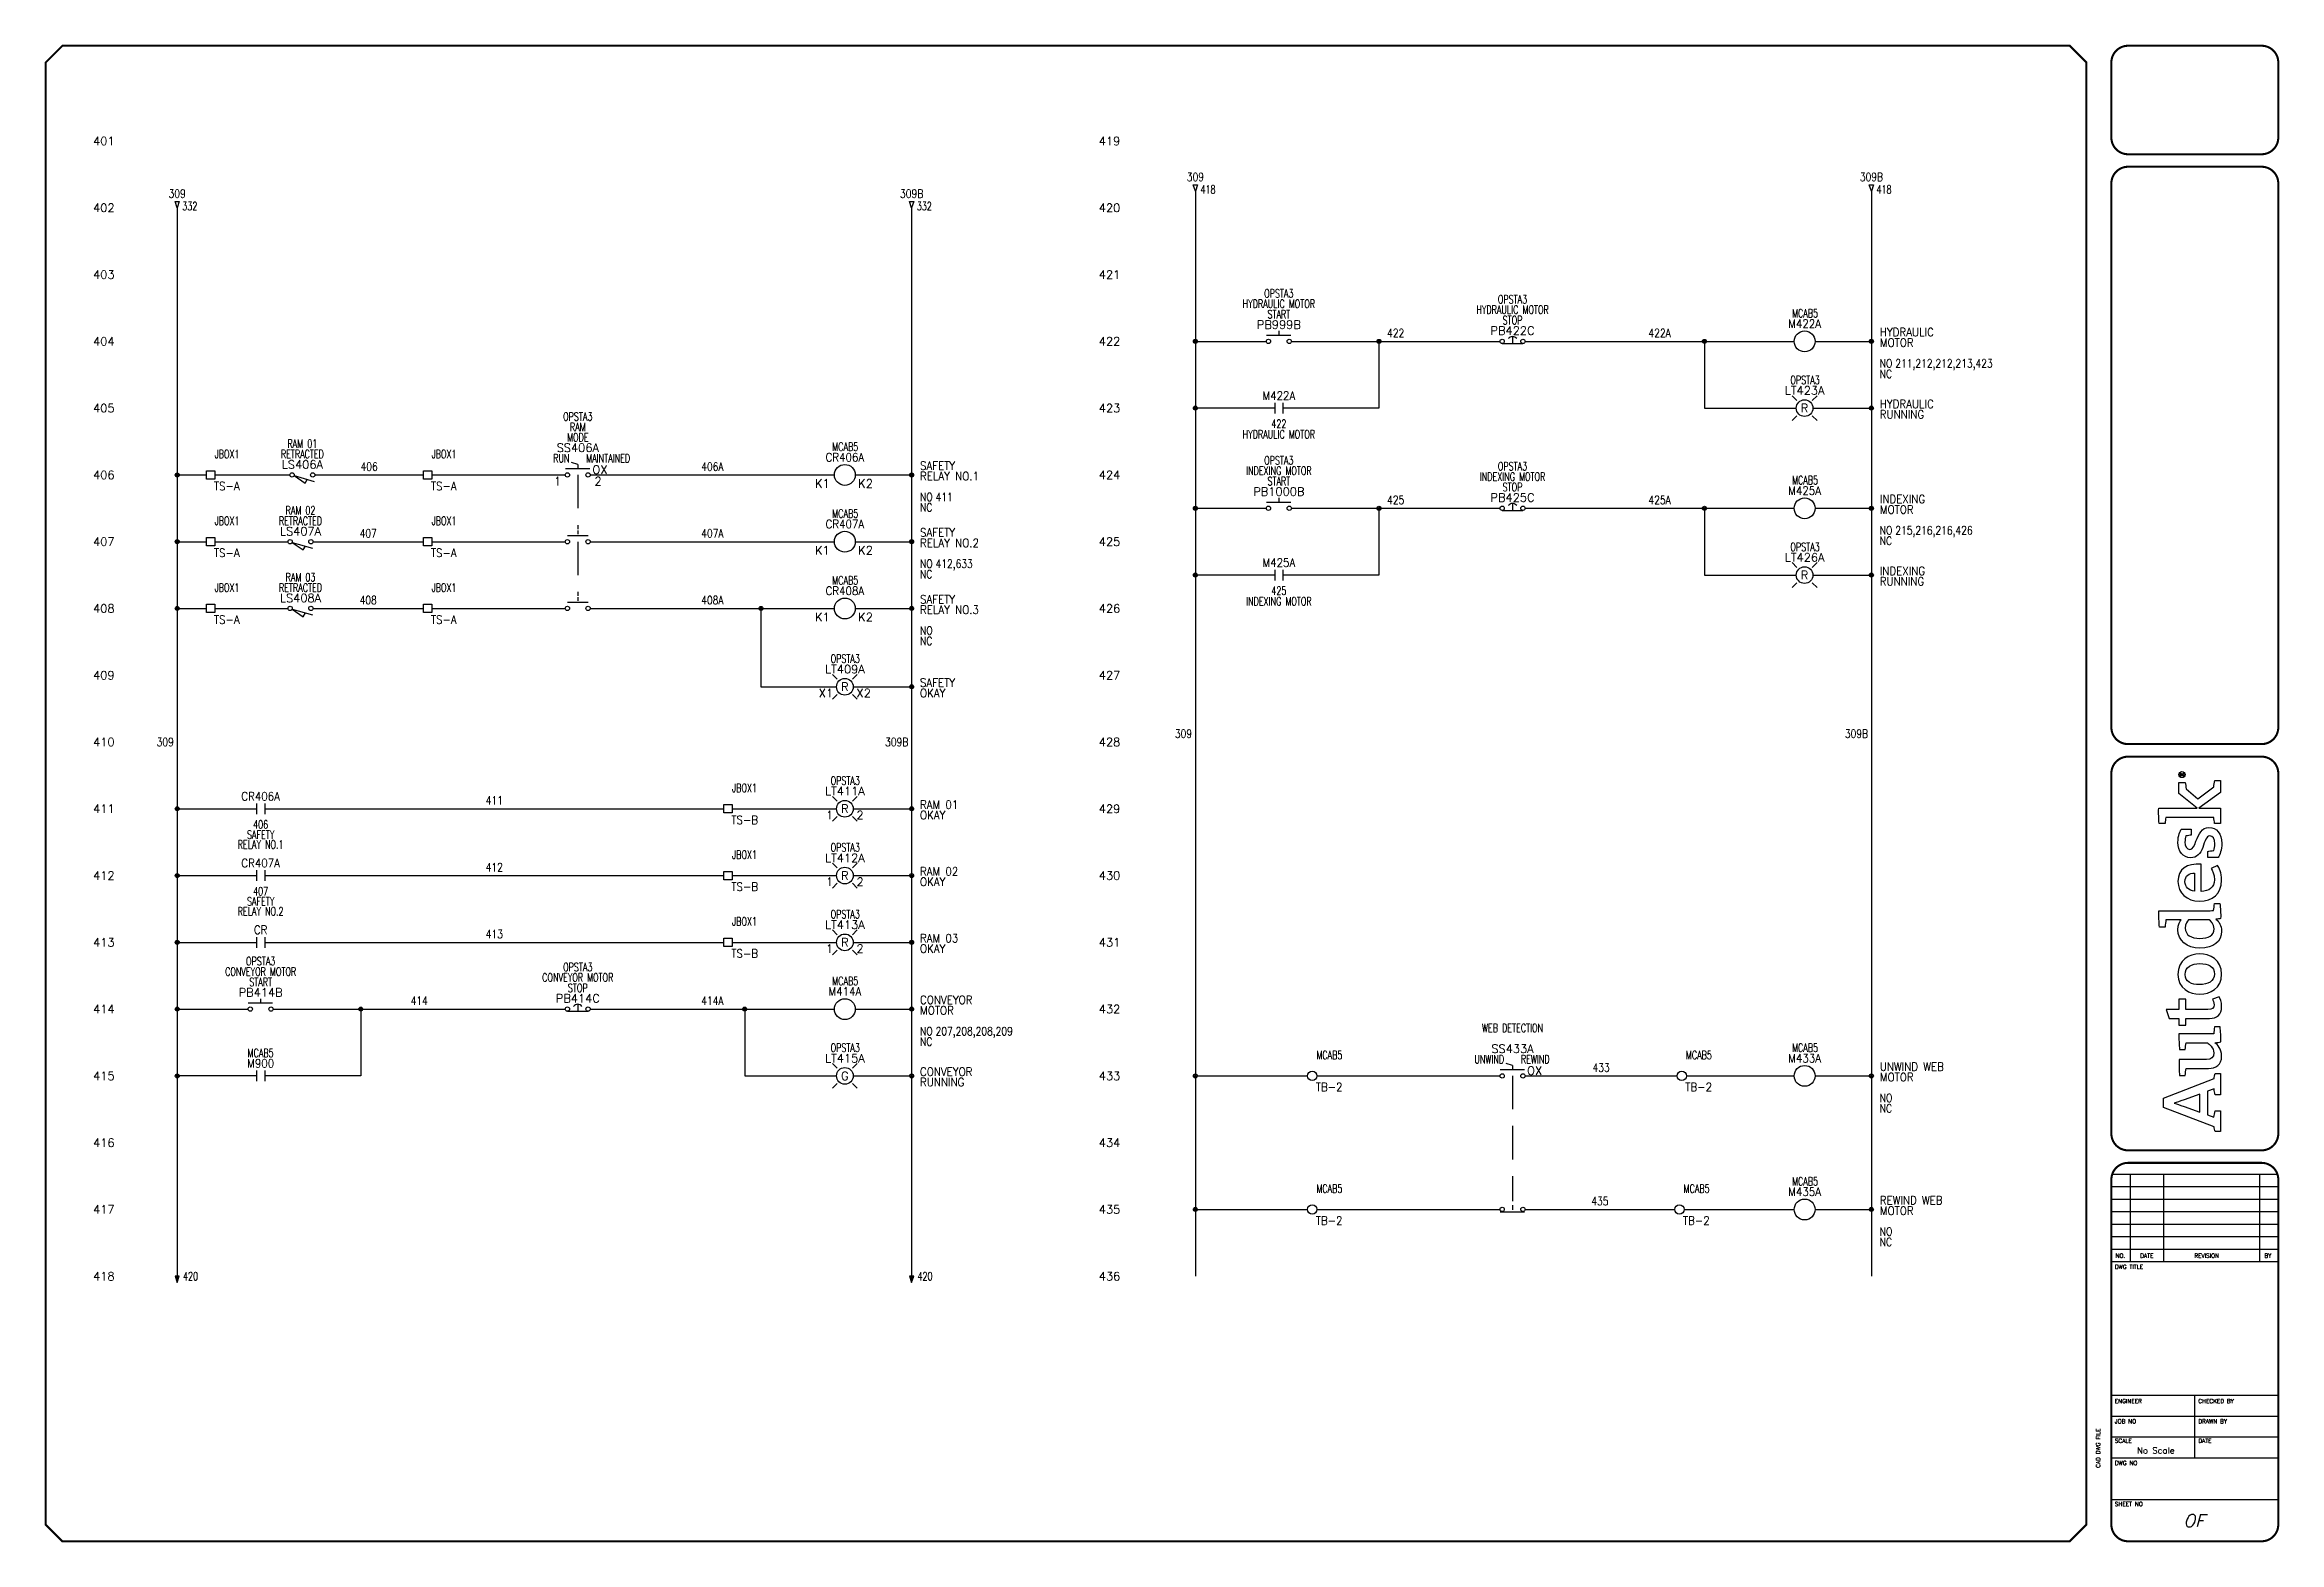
# Model space of a CAD drawing. Header units: inches. Extents: x 0 to 33.5, y 0 to 22.4.
import ezdxf
from ezdxf.enums import TextEntityAlignment as Align

# ---------------------------------------------------------------- set-up
doc = ezdxf.new("R2010")
doc.units = ezdxf.units.IN
doc.header["$MEASUREMENT"] = 0
doc.linetypes.add('DASHED', pattern=[0.75, 0.5, -0.25])
for name, color, linetype in [('BLK_14AWG', 252, 'Continuous'), ('DEMO-PITEM', 7, 'Continuous'), ('DESC', 150, 'Continuous'), ('DESCCHILD', 7, 'Continuous'), ('LAYER_1', 160, 'Continuous'), ('LINK', 8, 'DASHED'), ('LOC', 8, 'Continuous'), ('MISC', 7, 'Continuous'), ('POS', 52, 'Continuous'), ('RED_18AWG', 1, 'Continuous'), ('SYMS', 7, 'Continuous'), ('TAGS', 150, 'Continuous'), ('TERMS', 123, 'Continuous'), ('TITLE', 7, 'Continuous'), ('WHT_16AWG', 7, 'Continuous'), ('WIRENO', 72, 'Continuous'), ('WIREREF', 52, 'Continuous'), ('WIREREF_DEST', 52, 'Continuous'), ('XREF', 7, 'Continuous'), ('XREFCHILD', 7, 'Continuous')]:
    doc.layers.add(name, color=color, linetype=linetype)
doc.styles.add('ITALIC', font='ITALIC')
doc.styles.add('SIMPLEX', font='SIMPLEX')
doc.styles.add('WD', font='romans.shx')

msp = doc.modelspace()

# ---------------------------------------------------------------- texts
at = {"layer": 'MISC', "style": 'WD'}
for s, p in [('402', (1.062, 20)), ('420', (16.125, 20)), ('403', (1.062, 19)), ('421', (16.125, 19)), ('404', (1.062, 18)), ('422', (16.125, 18)), ('405', (1.062, 17)), ('423', (16.125, 17)), ('406', (1.062, 16)), ('424', (16.125, 16)), ('407', (1.062, 15)), ('425', (16.125, 15)), ('408', (1.062, 14)), ('426', (16.125, 14)), ('409', (1.062, 13)), ('427', (16.125, 13)), ('410', (1.062, 12)), ('428', (16.125, 12)), ('411', (1.062, 11)), ('429', (16.125, 11)), ('412', (1.062, 10)), ('430', (16.125, 10)), ('413', (1.062, 9)), ('431', (16.125, 9)), ('414', (1.062, 8)), ('432', (16.125, 8)), ('415', (1.062, 7)), ('433', (16.125, 7)), ('416', (1.062, 6)), ('434', (16.125, 6)), ('417', (1.062, 5)), ('435', (16.125, 5)), ('418', (1.062, 4)), ('436', (16.125, 4))]:
    msp.add_text(s, height=0.125, dxfattribs=at).set_placement(p, align=Align.MIDDLE_RIGHT)

# ---------------------------------------------------------------- blocks, each defined once
blk = doc.blocks.new('WD_MLRH')
at = {"style": 'WD'}
blk.add_attdef('RUNGFIRST', text='', height=0.125, dxfattribs=at).set_placement((-0.25, 0), align=Align.MIDDLE_RIGHT)
at = {"style": 'WD', "flags": 1}
for tag, p in [('WIRE-START', (-0.25, -0.356)), ('RUNGHORV', (-0.25, -0.127)), ('WIREMODE', (-0.25, -0.281)), ('RUNGDIST', (-0.25, -0.2)), ('RUNGCNT', (-0.25, -0.237)), ('RUNGINC', (-0.25, -0.163)), ('WIREFMT', (-0.25, -0.321)), ('WIRE-GSUF', (-0.25, -0.396)), ('PH3SPACE', (-0.25, -0.437))]:
    blk.add_attdef(tag, text='', height=0.025, dxfattribs=at).set_placement(p, align=Align.RIGHT)
blk = doc.blocks.new('WDDOT')
for radius in [0.03, 0.0187, 0.00929]:
    blk.add_circle((0, 0), radius)
blk = doc.blocks.new('HSS112')
for p, q in [((-0.185, 0.094), (0.18, 0.094)), ((0, 0.156), (-0.094, 0.188)), ((0, 0.156), (0, 0.094))]:
    blk.add_line(p, q)
for centre in [(-0.155, 0), (0.155, 0)]:
    blk.add_circle(centre, 0.0322)
at = {"style": 'WD', "width": 0.7}
for tag, p in [('INST', (0, 0.982)), ('DESC1', (0, 0.656)), ('LOC', (0, 0.812)), ('DESC2', (0, 0.5)), ('XREF', (0, -0.219))]:
    blk.add_attdef(tag, text='', height=0.125, dxfattribs=at).set_placement(p, align=Align.CENTER)
at = {"style": 'WD'}
blk.add_attdef('TAG1', text='', height=0.125, dxfattribs=at).set_placement((0, 0.344), align=Align.CENTER)
at = {"style": 'WD', "width": 0.7}
blk.add_attdef('POS1', text='', height=0.125, dxfattribs=at).set_placement((-0.125, 0.188), align=Align.RIGHT)
at = {"style": 'WD'}
for tag, p, flags in [('X4TERM01', (-0.188, 0), 1), ('X1TERM02', (0.188, 0), 1), ('FAMILY', (0.205, 0.152), 9), ('CONTACT', (0.205, 0.136), 1)]:
    blk.add_attdef(tag, p, '', height=0.01, dxfattribs=dict(at, flags=flags))
for tag, p, height in [('X2LINK', (0, 0.219), 0.01), ('X8LINK', (0, 0), 0.01), ('STATE', (0.219, 0.016), 0.125)]:
    blk.add_attdef(tag, p, '', height=height, dxfattribs=at)
at = {"style": 'WD', "width": 0.7}
blk.add_attdef('POS2', (0.125, 0.188), '', height=0.125, dxfattribs=at)
at = {"linetype": 'Continuous', "style": 'WD', "flags": 9}
for tag, p in [('ASSYCODE', (0.25, 0.094)), ('MFG', (0.23, 0.108)), ('CAT', (0.232, 0.121))]:
    blk.add_attdef(tag, text='', height=0.01, dxfattribs=at).set_placement(p, align=Align.CENTER)
at = {"linetype": 'Continuous', "style": 'WD', "flags": 8}
blk.add_attdef('TERM01', text='', height=0.125, dxfattribs=at).set_placement((-0.25, -0.031), align=Align.TOP_RIGHT)
blk.add_attdef('TERM02', text='', height=0.125, dxfattribs=at).set_placement((0.25, -0.031), align=Align.TOP_LEFT)
blk = doc.blocks.new('HLS11')
at = {"linetype": 'Continuous'}
for p, q in [((-0.125, -0.01), (0.041, -0.124)), ((-0.125, -0.01), (0.179, -0.097)), ((0.041, -0.124), (0.073, -0.067))]:
    blk.add_line(p, q, dxfattribs=at)
for centre in [(-0.155, 0), (0.155, 0)]:
    blk.add_circle(centre, 0.0322)
at = {"style": 'WD', "width": 0.7}
for tag, p in [('INST', (0, 0.732)), ('LOC', (0, 0.562)), ('DESC1', (0, 0.406)), ('DESC2', (0, 0.25)), ('XREF', (0, -0.299))]:
    blk.add_attdef(tag, text='', height=0.125, dxfattribs=at).set_placement(p, align=Align.CENTER)
at = {"style": 'WD'}
blk.add_attdef('TAG1', text='', height=0.125, dxfattribs=at).set_placement((0, 0.094), align=Align.CENTER)
for tag, p, flags in [('X4TERM01', (-0.188, 0), 1), ('FAMILY', (0.038, 0.037), 9), ('CONTACT', (0.038, 0.02), 1), ('X1TERM02', (0.188, 0), 1)]:
    blk.add_attdef(tag, p, '', height=0.01, dxfattribs=dict(at, flags=flags))
for tag, p in [('X2LINK', (0, 0.031)), ('X8LINK', (0, -0.156))]:
    blk.add_attdef(tag, p, '', height=0.01, dxfattribs=at)
at = {"linetype": 'Continuous', "style": 'WD', "flags": 9}
for tag, p in [('CAT', (0.063, -0.007)), ('ASSYCODE', (0.062, -0.047)), ('MFG', (0.063, -0.027))]:
    blk.add_attdef(tag, text='', height=0.01, dxfattribs=at).set_placement(p, align=Align.CENTER)
at = {"linetype": 'Continuous', "style": 'WD', "flags": 8}
blk.add_attdef('TERM01', text='', height=0.125, dxfattribs=at).set_placement((-0.25, -0.031), align=Align.TOP_RIGHT)
blk.add_attdef('TERM02', text='', height=0.125, dxfattribs=at).set_placement((0.25, -0.031), align=Align.TOP_LEFT)
blk = doc.blocks.new('HCR1')
blk.add_circle((0, 0), 0.156)
at = {"style": 'WD'}
for tag, width, p in [('INST', 0.7, (0.006, 0.528)), ('LOC', 0.7, (0.006, 0.359)), ('TAG1', 0.9, (0, 0.202))]:
    blk.add_attdef(tag, text='', height=0.125, dxfattribs=dict(at, width=width)).set_placement(p, align=Align.CENTER)
at = {"style": 'WD', "flags": 1}
for tag, p in [('X4TERM01', (-0.156, 0)), ('X1TERM02', (0.156, 0))]:
    blk.add_attdef(tag, p, '', height=0.01, dxfattribs=at)
at = {"linetype": 'Continuous', "style": 'WD', "flags": 9}
blk.add_attdef('ASSYCODE', text='', height=0.01, dxfattribs=at).set_placement((0, 0.125), align=Align.CENTER)
at = {"style": 'WD', "flags": 9}
blk.add_attdef('FAMILY', text='', height=0.01, dxfattribs=at).set_placement((-0.005, 0.17), align=Align.CENTER)
at = {"linetype": 'Continuous', "style": 'WD', "flags": 1}
for tag, p in [('MFG', (0, 0.14)), ('CAT', (0, 0.159))]:
    blk.add_attdef(tag, text='', height=0.01, dxfattribs=at).set_placement(p, align=Align.MIDDLE)
at = {"style": 'WD'}
for tag, p, width in [('DESC1', (1.126, 0.076), 0.9), ('DESC2', (1.126, -0.081), 0.9), ('DESC3', (1.126, -0.237), 0.9), ('XREFNO', (1.359, -0.393), 0.8), ('XREFNC', (1.359, -0.549), 0.8)]:
    blk.add_attdef(tag, p, '', height=0.125, dxfattribs=dict(at, width=width))
at = {"linetype": 'Continuous', "style": 'WD'}
blk.add_attdef('TERM01', text='', height=0.125, dxfattribs=at).set_placement((-0.2, -0.066), align=Align.TOP_RIGHT)
blk.add_attdef('TERM02', text='', height=0.125, dxfattribs=at).set_placement((0.2, -0.066), align=Align.TOP_LEFT)
at = {"style": 'WD', "width": 0.8, "flags": 8}
for tag, p in [('NO', (1.126, -0.393)), ('NC', (1.126, -0.549))]:
    blk.add_attdef(tag, p, '', height=0.125, dxfattribs=at)
blk = doc.blocks.new('HA1D2')
blk.add_lwpolyline([(0, 0.094), (0.031, 0.094), (0, 0), (-0.031, 0.094), (0, 0.094)])
at = {"style": 'WD', "width": 0.8, "flags": 8}
blk.add_attdef('WIRENO', text='', height=0.125, dxfattribs=at).set_placement((0, 0.15), align=Align.CENTER)
at = {"style": 'WD', "flags": 1}
for tag, p in [('X8TERM01', (0, 0)), ('SIGCODE', (0.026, 0.066))]:
    blk.add_attdef(tag, p, '', height=0.01, dxfattribs=at)
at = {"style": 'WD', "width": 0.7}
for tag, p in [('XREF', (0.077, -0.037)), ('DESC1', (0.077, -0.206))]:
    blk.add_attdef(tag, p, '', height=0.125, dxfattribs=at)
blk = doc.blocks.new('HMS1')
blk.add_circle((0, 0), 0.156)
at = {"style": 'WD'}
for tag, width, p in [('INST', 0.7, (0.006, 0.528)), ('LOC', 0.7, (0.006, 0.359)), ('TAG1', 0.9, (0, 0.202))]:
    blk.add_attdef(tag, text='', height=0.125, dxfattribs=dict(at, width=width)).set_placement(p, align=Align.CENTER)
at = {"style": 'WD', "flags": 1}
for tag, p in [('X4TERM01', (-0.156, 0)), ('X1TERM02', (0.156, 0))]:
    blk.add_attdef(tag, p, '', height=0.01, dxfattribs=at)
at = {"linetype": 'Continuous', "style": 'WD', "flags": 9}
blk.add_attdef('ASSYCODE', text='', height=0.01, dxfattribs=at).set_placement((0, 0.113), align=Align.CENTER)
at = {"style": 'WD', "flags": 9}
blk.add_attdef('FAMILY', text='', height=0.01, dxfattribs=at).set_placement((-0.005, 0.17), align=Align.CENTER)
at = {"linetype": 'Continuous', "style": 'WD', "flags": 1}
for tag, p in [('MFG', (0, 0.14)), ('CAT', (0, 0.159))]:
    blk.add_attdef(tag, text='', height=0.01, dxfattribs=at).set_placement(p, align=Align.MIDDLE)
at = {"style": 'WD'}
for tag, p, width in [('DESC1', (1.126, 0.076), 0.9), ('DESC2', (1.126, -0.081), 0.9), ('DESC3', (1.126, -0.237), 0.9), ('XREFNO', (1.359, -0.393), 0.8), ('XREFNC', (1.359, -0.549), 0.8)]:
    blk.add_attdef(tag, p, '', height=0.125, dxfattribs=dict(at, width=width))
at = {"linetype": 'Continuous', "style": 'WD'}
blk.add_attdef('TERM01', text='', height=0.125, dxfattribs=at).set_placement((-0.2, -0.035), align=Align.TOP_RIGHT)
blk.add_attdef('TERM02', text='', height=0.125, dxfattribs=at).set_placement((0.2, -0.035), align=Align.TOP_LEFT)
at = {"style": 'WD', "width": 0.8, "flags": 8}
for tag, p in [('NO', (1.126, -0.393)), ('NC', (1.126, -0.549))]:
    blk.add_attdef(tag, p, '', height=0.125, dxfattribs=at)
blk = doc.blocks.new('HMS21')
at = {"linetype": 'Continuous'}
for p, q in [((-0.062, 0.08), (-0.062, -0.08)), ((0.062, 0.08), (0.062, -0.08))]:
    blk.add_line(p, q, dxfattribs=at)
at = {"style": 'WD'}
for tag, width, p in [('INST', 0.7, (0, 0.451)), ('LOC', 0.7, (0, 0.281)), ('TAG2', 0.9, (0, 0.125)), ('DESC1', 0.7, (0, -0.454)), ('XREF', 0.7, (0, -0.297)), ('DESC2', 0.7, (0, -0.61)), ('DESC3', 0.7, (0, -0.766))]:
    blk.add_attdef(tag, text='', height=0.125, dxfattribs=dict(at, width=width)).set_placement(p, align=Align.CENTER)
for tag, p, flags in [('X4TERM01', (-0.062, 0), 1), ('X1TERM02', (0.062, 0), 1), ('FAMILY', (0.097, 0.053), 9), ('CONTACT', (0.097, 0.036), 1)]:
    blk.add_attdef(tag, p, '', height=0.01, dxfattribs=dict(at, flags=flags))
for tag, p in [('X2LINK', (0, 0.125)), ('X8LINK', (0, -0.125))]:
    blk.add_attdef(tag, p, '', height=0.01, dxfattribs=at)
at = {"linetype": 'Continuous', "style": 'WD', "flags": 8}
blk.add_attdef('TERM01', text='', height=0.125, dxfattribs=at).set_placement((-0.125, -0.031), align=Align.TOP_RIGHT)
blk.add_attdef('TERM02', text='', height=0.125, dxfattribs=at).set_placement((0.125, -0.031), align=Align.TOP_LEFT)
blk = doc.blocks.new('HA1S4')
for points in [[(0, 0), (-0.031, 0), (0, -0.094), (0.031, 0), (0, 0)], [(0.016, -0.011), (-0.016, -0.011), (0, -0.058), (0.016, -0.011)]]:
    blk.add_lwpolyline(points)
at = {"style": 'WD', "flags": 1}
for tag, p in [('X2TERM01', (0, 0)), ('SIGCODE', (0.035, -0.083))]:
    blk.add_attdef(tag, p, '', height=0.01, dxfattribs=at)
at = {"style": 'WD', "width": 0.7}
for tag, p in [('XREF', (0.088, -0.062)), ('DESC1', (0.088, 0.113))]:
    blk.add_attdef(tag, p, '', height=0.125, dxfattribs=at)
at = {"style": 'WD', "width": 0.8, "flags": 8}
blk.add_attdef('WIRENO', text='', height=0.125, dxfattribs=at).set_placement((0, -0.259), align=Align.CENTER)
blk = doc.blocks.new('HSS22')
for p, q in [((0, 0.062), (0, -0.005)), ((-0.185, -0.034), (0.18, -0.034))]:
    blk.add_line(p, q)
for centre in [(-0.155, 0), (0.155, 0)]:
    blk.add_circle(centre, 0.0322)
at = {"style": 'WD', "width": 0.7}
for tag, p in [('INST', (0, 0.738)), ('LOC', (0, 0.568)), ('DESC1', (0, 0.412)), ('DESC2', (0, 0.255)), ('XREF', (0, -0.227))]:
    blk.add_attdef(tag, text='', height=0.125, dxfattribs=at).set_placement(p, align=Align.CENTER)
at = {"style": 'WD'}
blk.add_attdef('TAG2', text='', height=0.125, dxfattribs=at).set_placement((0, 0.099), align=Align.CENTER)
for tag, p, flags in [('X4TERM01', (-0.188, 0), 1), ('FAMILY', (0.054, 0.058), 9), ('CONTACT', (0.054, 0.042), 9), ('X1TERM02', (0.188, 0), 1)]:
    blk.add_attdef(tag, p, '', height=0.01, dxfattribs=dict(at, flags=flags))
for tag, p in [('X2LINK', (0, 0.125)), ('X8LINK', (0, -0.094))]:
    blk.add_attdef(tag, p, '', height=0.01, dxfattribs=at)
at = {"style": 'WD', "width": 0.8}
blk.add_attdef('STATE', (0.25, 0.016), '', height=0.125, dxfattribs=at)
at = {"linetype": 'Continuous', "style": 'WD', "flags": 8}
blk.add_attdef('TERM01', text='', height=0.125, dxfattribs=at).set_placement((-0.25, -0.031), align=Align.TOP_RIGHT)
blk.add_attdef('TERM02', text='', height=0.125, dxfattribs=at).set_placement((0.25, -0.031), align=Align.TOP_LEFT)
blk = doc.blocks.new('HSS21')
for p, q in [((-0.156, 0.094), (0.156, 0.094)), ((0, 0.168), (0, 0.115))]:
    blk.add_line(p, q)
for centre in [(-0.155, 0), (0.155, 0)]:
    blk.add_circle(centre, 0.0322)
at = {"style": 'WD', "width": 0.7}
for tag, p in [('INST', (0, 0.826)), ('LOC', (0, 0.656)), ('DESC1', (0, 0.5)), ('DESC2', (0, 0.344)), ('XREF', (0, -0.219))]:
    blk.add_attdef(tag, text='', height=0.125, dxfattribs=at).set_placement(p, align=Align.CENTER)
at = {"style": 'WD'}
blk.add_attdef('TAG2', text='', height=0.125, dxfattribs=at).set_placement((0, 0.188), align=Align.CENTER)
for tag, p, flags in [('X4TERM01', (-0.188, 0), 1), ('FAMILY', (0.056, 0.127), 9), ('CONTACT', (0.056, 0.111), 9), ('X1TERM02', (0.188, 0), 1)]:
    blk.add_attdef(tag, p, '', height=0.01, dxfattribs=dict(at, flags=flags))
for tag, p in [('X2LINK', (0, 0.188)), ('X8LINK', (0, 0))]:
    blk.add_attdef(tag, p, '', height=0.01, dxfattribs=at)
at = {"style": 'WD', "width": 0.8}
blk.add_attdef('STATE', (0.219, 0.016), '', height=0.125, dxfattribs=at)
at = {"linetype": 'Continuous', "style": 'WD', "flags": 8}
blk.add_attdef('TERM01', text='', height=0.125, dxfattribs=at).set_placement((-0.25, -0.031), align=Align.TOP_RIGHT)
blk.add_attdef('TERM02', text='', height=0.125, dxfattribs=at).set_placement((0.25, -0.031), align=Align.TOP_LEFT)
blk = doc.blocks.new('HPB11')
for p, q in [((-0.185, 0.094), (0.18, 0.094)), ((0, 0.156), (0, 0.094))]:
    blk.add_line(p, q)
for centre in [(-0.155, 0), (0.155, 0)]:
    blk.add_circle(centre, 0.0322)
at = {"style": 'WD', "width": 0.7}
for tag, p in [('INST', (0, 0.826)), ('LOC', (0, 0.656)), ('DESC1', (0, 0.5)), ('DESC2', (0, 0.344)), ('XREF', (0, -0.219))]:
    blk.add_attdef(tag, text='', height=0.125, dxfattribs=at).set_placement(p, align=Align.CENTER)
at = {"style": 'WD'}
blk.add_attdef('TAG1', text='', height=0.125, dxfattribs=at).set_placement((0, 0.188), align=Align.CENTER)
for tag, p, flags in [('X4TERM01', (-0.188, 0), 1), ('X1TERM02', (0.188, 0), 1), ('FAMILY', (0.205, 0.152), 9), ('CONTACT', (0.205, 0.136), 1)]:
    blk.add_attdef(tag, p, '', height=0.01, dxfattribs=dict(at, flags=flags))
for tag, p in [('X2LINK', (0, 0.219)), ('X8LINK', (0, 0))]:
    blk.add_attdef(tag, p, '', height=0.01, dxfattribs=at)
at = {"linetype": 'Continuous', "style": 'WD', "flags": 9}
for tag, p in [('ASSYCODE', (0.23, 0.071)), ('MFG', (0.228, 0.089)), ('CAT', (0.23, 0.108))]:
    blk.add_attdef(tag, text='', height=0.01, dxfattribs=at).set_placement(p, align=Align.CENTER)
at = {"linetype": 'Continuous', "style": 'WD', "flags": 8}
blk.add_attdef('TERM01', text='', height=0.125, dxfattribs=at).set_placement((-0.25, -0.031), align=Align.TOP_RIGHT)
blk.add_attdef('TERM02', text='', height=0.125, dxfattribs=at).set_placement((0.25, -0.031), align=Align.TOP_LEFT)
blk = doc.blocks.new('HPB12M')
for p, q in [((0, 0.074), (0, -0.031)), ((-0.156, -0.032), (0.156, -0.032))]:
    blk.add_line(p, q)
for centre in [(-0.155, 0), (0.155, 0)]:
    blk.add_circle(centre, 0.0322)
blk.add_arc((0, -0.006), 0.0781, 36.8699, 143.1301)
at = {"style": 'WD', "width": 0.7}
for tag, p in [('INST', (0, 0.738)), ('LOC', (0, 0.568)), ('DESC1', (0, 0.412)), ('DESC2', (0, 0.255)), ('XREF', (0, -0.232))]:
    blk.add_attdef(tag, text='', height=0.125, dxfattribs=at).set_placement(p, align=Align.CENTER)
at = {"style": 'WD'}
blk.add_attdef('TAG1', text='', height=0.125, dxfattribs=at).set_placement((0, 0.099), align=Align.CENTER)
for tag, p, flags in [('X4TERM01', (-0.188, 0), 1), ('FAMILY', (0.054, 0.058), 9), ('CONTACT', (0.054, 0.042), 9), ('X1TERM02', (0.188, 0), 1)]:
    blk.add_attdef(tag, p, '', height=0.01, dxfattribs=dict(at, flags=flags))
for tag, p in [('X2LINK', (0, 0.125)), ('X8LINK', (0, -0.094))]:
    blk.add_attdef(tag, p, '', height=0.01, dxfattribs=at)
at = {"linetype": 'Continuous', "style": 'WD', "flags": 9}
for tag, p in [('MFG', (0.076, 0)), ('CAT', (0.076, 0.017)), ('ASSYCODE', (0.076, -0.017))]:
    blk.add_attdef(tag, text='', height=0.01, dxfattribs=at).set_placement(p, align=Align.CENTER)
at = {"linetype": 'Continuous', "style": 'WD', "flags": 8}
blk.add_attdef('TERM01', text='', height=0.125, dxfattribs=at).set_placement((-0.25, -0.016), align=Align.TOP_RIGHT)
blk.add_attdef('TERM02', text='', height=0.125, dxfattribs=at).set_placement((0.25, -0.016), align=Align.TOP_LEFT)
blk = doc.blocks.new('HCR21')
at = {"linetype": 'Continuous'}
for p, q in [((-0.062, 0.08), (-0.062, -0.08)), ((0.062, 0.08), (0.062, -0.08))]:
    blk.add_line(p, q, dxfattribs=at)
at = {"style": 'WD'}
for tag, width, p in [('INST', 0.7, (0, 0.451)), ('LOC', 0.7, (0, 0.281)), ('TAG2', 0.9, (0, 0.125)), ('DESC1', 0.7, (0, -0.449)), ('XREF', 0.7, (0, -0.297)), ('DESC2', 0.7, (0, -0.597)), ('DESC3', 0.7, (0, -0.744))]:
    blk.add_attdef(tag, text='', height=0.125, dxfattribs=dict(at, width=width)).set_placement(p, align=Align.CENTER)
for tag, p, flags in [('X4TERM01', (-0.062, 0), 1), ('X1TERM02', (0.062, 0), 1), ('FAMILY', (0.097, 0.053), 9), ('CONTACT', (0.097, 0.036), 1)]:
    blk.add_attdef(tag, p, '', height=0.01, dxfattribs=dict(at, flags=flags))
for tag, p in [('X2LINK', (0, 0.125)), ('X8LINK', (0, -0.125))]:
    blk.add_attdef(tag, p, '', height=0.01, dxfattribs=at)
at = {"linetype": 'Continuous', "style": 'WD', "flags": 8}
blk.add_attdef('TERM01', text='', height=0.125, dxfattribs=at).set_placement((-0.125, -0.016), align=Align.TOP_RIGHT)
blk.add_attdef('TERM02', text='', height=0.125, dxfattribs=at).set_placement((0.125, -0.016), align=Align.TOP_LEFT)
blk = doc.blocks.new('HLT1G')
for p, q in [((-0.115, 0.115), (-0.186, 0.186)), ((0.115, 0.115), (0.186, 0.186)), ((-0.115, -0.115), (-0.186, -0.186)), ((0.115, -0.115), (0.186, -0.186))]:
    blk.add_line(p, q)
blk.add_circle((0, 0), 0.125)
at = {"style": 'WD', "width": 0.7}
for tag, p in [('INST', (0.006, 0.528)), ('LOC', (0.006, 0.359))]:
    blk.add_attdef(tag, text='', height=0.125, dxfattribs=at).set_placement(p, align=Align.CENTER)
at = {"style": 'WD'}
blk.add_attdef('COLOR', text='', height=0.125, dxfattribs=at).set_placement((0, 0), align=Align.MIDDLE)
blk.add_attdef('TAG1', text='', height=0.125, dxfattribs=at).set_placement((0, 0.202), align=Align.CENTER)
at = {"style": 'WD', "flags": 1}
for tag, p in [('X4TERM01', (-0.125, 0)), ('X1TERM02', (0.125, 0))]:
    blk.add_attdef(tag, p, '', height=0.01, dxfattribs=at)
at = {"linetype": 'Continuous', "style": 'WD', "flags": 9}
blk.add_attdef('ASSYCODE', text='', height=0.01, dxfattribs=at).set_placement((-0.003, 0.096), align=Align.CENTER)
at = {"style": 'WD', "flags": 9}
blk.add_attdef('FAMILY', text='', height=0.01, dxfattribs=at).set_placement((-0.005, 0.161), align=Align.CENTER)
at = {"linetype": 'Continuous', "style": 'WD', "flags": 1}
for tag, p in [('MFG', (0, 0.121)), ('CAT', (0, 0.14))]:
    blk.add_attdef(tag, text='', height=0.01, dxfattribs=at).set_placement(p, align=Align.MIDDLE)
at = {"style": 'WD', "width": 0.9}
blk.add_attdef('DESC1', (1.125, 0), '', height=0.125, dxfattribs=at)
at = {"linetype": 'Continuous', "style": 'WD', "flags": 8}
blk.add_attdef('TERM01', text='', height=0.125, dxfattribs=at).set_placement((-0.175, -0.031), align=Align.TOP_RIGHT)
blk.add_attdef('TERM02', text='', height=0.125, dxfattribs=at).set_placement((0.175, -0.031), align=Align.TOP_LEFT)
at = {"style": 'WD', "width": 0.9}
blk.add_attdef('DESC2', text='', height=0.125, dxfattribs=at).set_placement((1.125, -0.031), align=Align.TOP_LEFT)
blk = doc.blocks.new('HLT1R')
for p, q in [((-0.115, 0.115), (-0.186, 0.186)), ((0.115, 0.115), (0.186, 0.186)), ((-0.115, -0.115), (-0.186, -0.186)), ((0.115, -0.115), (0.186, -0.186))]:
    blk.add_line(p, q)
blk.add_circle((0, 0), 0.125)
at = {"style": 'WD', "width": 0.7}
for tag, p in [('INST', (0.006, 0.528)), ('LOC', (0.006, 0.359))]:
    blk.add_attdef(tag, text='', height=0.125, dxfattribs=at).set_placement(p, align=Align.CENTER)
at = {"style": 'WD'}
blk.add_attdef('COLOR', text='', height=0.125, dxfattribs=at).set_placement((0, 0), align=Align.MIDDLE)
blk.add_attdef('TAG1', text='', height=0.125, dxfattribs=at).set_placement((0, 0.202), align=Align.CENTER)
at = {"style": 'WD', "flags": 1}
for tag, p in [('X4TERM01', (-0.125, 0)), ('X1TERM02', (0.125, 0))]:
    blk.add_attdef(tag, p, '', height=0.01, dxfattribs=at)
at = {"linetype": 'Continuous', "style": 'WD', "flags": 9}
blk.add_attdef('ASSYCODE', text='', height=0.01, dxfattribs=at).set_placement((-0.003, 0.098), align=Align.CENTER)
at = {"style": 'WD', "flags": 9}
blk.add_attdef('FAMILY', text='', height=0.01, dxfattribs=at).set_placement((-0.005, 0.161), align=Align.CENTER)
at = {"linetype": 'Continuous', "style": 'WD', "flags": 1}
for tag, p in [('MFG', (0, 0.121)), ('CAT', (0, 0.14))]:
    blk.add_attdef(tag, text='', height=0.01, dxfattribs=at).set_placement(p, align=Align.MIDDLE)
at = {"style": 'WD', "width": 0.9}
blk.add_attdef('DESC1', (1.125, 0), '', height=0.125, dxfattribs=at)
at = {"linetype": 'Continuous', "style": 'WD', "flags": 8}
blk.add_attdef('TERM01', text='', height=0.125, dxfattribs=at).set_placement((-0.175, -0.031), align=Align.TOP_RIGHT)
blk.add_attdef('TERM02', text='', height=0.125, dxfattribs=at).set_placement((0.175, -0.031), align=Align.TOP_LEFT)
at = {"style": 'WD', "width": 0.9}
blk.add_attdef('DESC2', text='', height=0.125, dxfattribs=at).set_placement((1.125, -0.031), align=Align.TOP_LEFT)
blk = doc.blocks.new('HT0W02')
blk.add_circle((0, 0), 0.0699)
at = {"style": 'WD', "width": 0.7}
for tag, p in [('INST', (0.062, 0.42)), ('LOC', (0.062, 0.25))]:
    blk.add_attdef(tag, p, '', height=0.125, dxfattribs=at)
at = {"linetype": 'Continuous', "style": 'WD', "width": 0.8, "flags": 8}
blk.add_attdef('WIRENO', text='', height=0.125, dxfattribs=at).set_placement((0, 0.094), align=Align.CENTER)
at = {"style": 'WD', "flags": 1}
for tag, p, height in [('X4TERM01', (-0.07, 0), 0.01), ('X4TERMDESC01', (-0.055, -0.023), 0.025), ('X2TERMDESC01', (-0.006, 0.029), 0.025), ('X2TERM01', (0, 0.07), 0.01), ('X1TERMDESC01', (0.039, -0.003), 0.025), ('X1TERM01', (0.07, 0), 0.01), ('X8TERM01', (0, -0.07), 0.01), ('X8TERMDESC01', (0, -0.054), 0.025), ('STRIPSEQ', (0.29, -0.074), 0.025)]:
    blk.add_attdef(tag, p, '', height=height, dxfattribs=at)
at = {"linetype": 'Continuous', "style": 'WD', "width": 0.8, "flags": 1}
blk.add_attdef('MFG', text='', height=0.109, dxfattribs=at).set_placement((0.088, -0.406), align=Align.RIGHT)
at = {"linetype": 'Continuous', "style": 'WD'}
for tag, p, height, width, flags in [('TAGSTRIP', (0.053, -0.229), 0.125, 0.9, 8), ('CAT', (0.213, -0.406), 0.109, 0.8, 1)]:
    blk.add_attdef(tag, p, '', height=height, dxfattribs=dict(at, width=width, flags=flags))
at = {"style": 'WD', "width": 0.7, "flags": 1}
blk.add_attdef('ASSYCODE', (0.062, -0.281), '', height=0.01, dxfattribs=at)
blk = doc.blocks.new('HT0W01')
for p, q in [((-0.062, 0.062), (0.062, 0.062)), ((-0.062, -0.062), (-0.062, 0.062)), ((0.062, 0.062), (0.062, -0.062)), ((0.062, -0.062), (-0.062, -0.062))]:
    blk.add_line(p, q)
at = {"style": 'WD', "width": 0.7}
for tag, p in [('INST', (0.062, 0.42)), ('LOC', (0.062, 0.25))]:
    blk.add_attdef(tag, p, '', height=0.125, dxfattribs=at)
at = {"linetype": 'Continuous', "style": 'WD', "width": 0.8, "flags": 8}
blk.add_attdef('WIRENO', text='', height=0.125, dxfattribs=at).set_placement((0, 0.094), align=Align.CENTER)
at = {"style": 'WD', "flags": 1}
for tag, p, height in [('X4TERM01', (-0.062, 0), 0.01), ('X4TERMDESC01', (-0.055, -0.023), 0.025), ('X2TERMDESC01', (-0.006, 0.029), 0.025), ('X2TERM01', (0, 0.062), 0.01), ('X1TERMDESC01', (0.039, 0.007), 0.025), ('X1TERM01', (0.062, 0), 0.01), ('X8TERM01', (0, -0.062), 0.01), ('X8TERMDESC01', (0, -0.054), 0.025), ('STRIPSEQ', (0.29, -0.074), 0.025)]:
    blk.add_attdef(tag, p, '', height=height, dxfattribs=at)
at = {"linetype": 'Continuous', "style": 'WD', "width": 0.8, "flags": 1}
blk.add_attdef('MFG', text='', height=0.109, dxfattribs=at).set_placement((0.088, -0.406), align=Align.RIGHT)
at = {"linetype": 'Continuous', "style": 'WD'}
for tag, p, height, width, flags in [('TAGSTRIP', (0.05, -0.229), 0.125, 0.9, 8), ('CAT', (0.213, -0.406), 0.109, 0.8, 1)]:
    blk.add_attdef(tag, p, '', height=height, dxfattribs=dict(at, width=width, flags=flags))
at = {"style": 'WD', "width": 0.7, "flags": 1}
blk.add_attdef('ASSYCODE', (0.062, -0.281), '', height=0.01, dxfattribs=at)
blk = doc.blocks.new('AI9-BLK2')
at = {"layer": 'LAYER_1', "color": 7}
blk.add_circle((0, 0), 2.03, dxfattribs=at)
blk.add_open_spline([(1.7, 0), (1.7, -1), (1, -1.8), (0, -1.8), (-1, -1.8), (-1.7, -1), (-1.7, 0), (-1.7, 1), (-1, 1.8), (0, 1.8), (1, 1.8), (1.7, 1), (1.7, 0)], degree=3, knots=[0, 0, 0, 0, 1, 1, 1, 2, 2, 2, 3, 3, 3, 4, 4, 4, 4], dxfattribs=at)
blk = doc.blocks.new('AI9-BLK1')
at = {"layer": 'LAYER_1', "color": 7}
for points, knots in [([(0.7, -1.1), (0.7, -1.1), (0.2, -0.4), (0.2, -0.4), (0.1, -0.2), (0, -0.2), (-0.1, -0.1), (0.3, 0), (0.5, 0.2), (0.5, 0.5), (0.5, 0.8), (0.3, 1.1), (-0.2, 1.1), (-0.2, 1.1), (-0.8, 1.1), (-0.8, 1.1), (-0.8, 1.1), (-0.8, -1.1), (-0.8, -1.1), (-0.8, -1.1), (-0.5, -1.1), (-0.5, -1.1), (-0.5, -1.1), (-0.5, -0.1), (-0.5, -0.1), (-0.4, -0.1), (-0.3, -0.2), (-0.2, -0.3), (-0.2, -0.3), (0.3, -1.1), (0.3, -1.1), (0.3, -1.1), (0.7, -1.1), (0.7, -1.1)], [0, 0, 0, 0, 1, 1, 1, 2, 2, 2, 3, 3, 3, 4, 4, 4, 5, 5, 5, 6, 6, 6, 7, 7, 7, 8, 8, 8, 9, 9, 9, 10, 10, 10, 11, 11, 11, 11]), ([(0.2, 0.5), (0.2, 0.2), (-0.1, 0.1), (-0.3, 0.1), (-0.3, 0.1), (-0.5, 0.1), (-0.5, 0.1), (-0.5, 0.1), (-0.5, 0.8), (-0.5, 0.8), (-0.5, 0.8), (-0.2, 0.8), (-0.2, 0.8), (0.1, 0.8), (0.2, 0.7), (0.2, 0.5)], [0, 0, 0, 0, 1, 1, 1, 2, 2, 2, 3, 3, 3, 4, 4, 4, 5, 5, 5, 5])]:
    blk.add_open_spline(points, degree=3, knots=knots, dxfattribs=at)
blk = doc.blocks.new('LOGO')
for points, knots in [([(35.2, 4.3), (35.2, 4.3), (22.1, 38.1), (22.1, 38.1), (22.1, 38.1), (16.1, 38.1), (16.1, 38.1), (16.1, 38.1), (3.2, 4.3), (3.2, 4.3), (2.2, 4.2), (0.9, 4), (0, 3.7), (0, 3.7), (0, 0), (0, 0), (0, 0), (13.7, 0), (13.7, 0), (13.7, 0), (13.7, 3.7), (13.7, 3.7), (12.4, 4), (10.9, 4.3), (9.5, 4.4), (9.5, 4.4), (11.1, 8.8), (11.1, 8.8), (11.1, 8.8), (26.8, 8.8), (26.8, 8.8), (26.8, 8.8), (28.4, 4.3), (28.4, 4.3), (27, 4.2), (25.8, 4), (24.5, 3.7), (24.5, 3.7), (24.5, 0), (24.5, 0), (24.5, 0), (38.7, 0), (38.7, 0), (38.7, 0), (38.7, 3.7), (38.7, 3.7), (37.9, 3.9), (36, 4.3), (35.2, 4.3)], [0, 0, 0, 0, 1, 1, 1, 2, 2, 2, 3, 3, 3, 4, 4, 4, 5, 5, 5, 6, 6, 6, 7, 7, 7, 8, 8, 8, 9, 9, 9, 10, 10, 10, 11, 11, 11, 12, 12, 12, 13, 13, 13, 14, 14, 14, 15, 15, 15, 16, 16, 16, 16]), ([(12.8, 13.8), (12.8, 13.8), (16.6, 24.3), (16.6, 24.3), (17.8, 27.5), (18.2, 28.8), (18.8, 30.9), (18.8, 30.9), (18.9, 30.9), (18.9, 30.9), (19.6, 28.9), (20, 27.5), (21.1, 24.3), (21.1, 24.3), (24.9, 13.8), (24.9, 13.8), (24.9, 13.8), (12.8, 13.8), (12.8, 13.8)], [0, 0, 0, 0, 1, 1, 1, 2, 2, 2, 3, 3, 3, 4, 4, 4, 5, 5, 5, 6, 6, 6, 6]), ([(70.8, 23.1), (70.8, 23.1), (70.8, 27.7), (70.8, 27.7), (70.8, 27.7), (75.3, 27.7), (75.3, 27.7), (75.3, 27.7), (75.3, 34.3), (75.3, 34.3), (75.3, 34.3), (81.3, 36.2), (81.3, 36.2), (81.3, 36.2), (81.3, 27.7), (81.3, 27.7), (81.3, 27.7), (88, 27.7), (88, 27.7), (88, 27.7), (88, 23.1), (88, 23.1), (88, 23.1), (81.3, 23.1), (81.3, 23.1), (81.3, 23.1), (81.3, 8.4), (81.3, 8.4), (81.3, 5.6), (82.1, 4.3), (84.3, 4.3), (86, 4.3), (87.5, 5.1), (88, 5.5), (88, 5.5), (89.7, 0.9), (89.7, 0.9), (88.7, 0.3), (86.5, -0.7), (83.2, -0.7), (77.6, -0.7), (75.3, 2.4), (75.3, 7.4), (75.3, 7.4), (75.3, 23.1), (75.3, 23.1), (75.3, 23.1), (70.8, 23.1), (70.8, 23.1)], [0, 0, 0, 0, 1, 1, 1, 2, 2, 2, 3, 3, 3, 4, 4, 4, 5, 5, 5, 6, 6, 6, 7, 7, 7, 8, 8, 8, 9, 9, 9, 10, 10, 10, 11, 11, 11, 12, 12, 12, 13, 13, 13, 14, 14, 14, 15, 15, 15, 16, 16, 16, 16]), ([(147.1, 4.7), (147.1, 5.4), (147, 6.1), (147, 6.9), (147, 6.9), (147, 41.1), (147, 41.1), (143.4, 41.2), (139.3, 41), (136.1, 40.7), (136.1, 40.7), (136.1, 37), (136.1, 37), (137.7, 36.8), (139.6, 36.6), (141, 36.4), (141, 36.4), (141, 36.4), (141, 36.4), (141, 36.4), (141, 26.2), (141, 26.2), (140, 27.1), (138, 28.4), (134.3, 28.4), (127.3, 28.4), (122, 22.6), (122, 13.8), (122, 4.5), (126.6, -0.7), (133.4, -0.7), (137.1, -0.7), (139.6, 1.1), (141.3, 3.1), (141.3, 2.1), (141.6, 0.6), (141.8, 0), (145.2, -0.2), (148.7, 0.1), (151.7, 0.4), (151.7, 0.4), (151.7, 4.1), (151.7, 4.1), (150.2, 4.2), (148.4, 4.5), (147.1, 4.7)], [0, 0, 0, 0, 1, 1, 1, 2, 2, 2, 3, 3, 3, 4, 4, 4, 5, 5, 5, 6, 6, 6, 7, 7, 7, 8, 8, 8, 9, 9, 9, 10, 10, 10, 11, 11, 11, 12, 12, 12, 13, 13, 13, 14, 14, 14, 15, 15, 15, 15]), ([(229.4, 4.6), (229.4, 4.6), (221.5, 15.2), (221.5, 15.2), (221.5, 15.2), (228, 23), (228, 23), (229.4, 23.1), (231.3, 23.3), (232.4, 23.6), (232.4, 23.6), (232.4, 27.7), (232.4, 27.7), (232.4, 27.7), (225, 27.7), (225, 27.7), (225, 27.7), (215.2, 15.6), (215.2, 15.6), (215.2, 15.6), (215.2, 41.2), (215.2, 41.2), (211.8, 41.3), (208.2, 41.2), (205.1, 40.9), (205.1, 40.9), (205.1, 36.9), (205.1, 36.9), (206.5, 36.8), (208, 36.6), (209.1, 36.5), (209.1, 36.5), (209.1, 4.5), (209.1, 4.5), (207.8, 4.4), (206.3, 4.2), (205.1, 4), (205.1, 4), (205.1, 0), (205.1, 0), (205.1, 0), (215.2, 0), (215.2, 0), (215.2, 0), (215.2, 14.5), (215.2, 14.5), (215.2, 14.5), (225.6, 0), (225.6, 0), (225.6, 0), (233.7, 0), (233.7, 0), (233.7, 0), (233.7, 3.8), (233.7, 3.8), (232.2, 4.2), (230.6, 4.4), (229.4, 4.6)], [0, 0, 0, 0, 1, 1, 1, 2, 2, 2, 3, 3, 3, 4, 4, 4, 5, 5, 5, 6, 6, 6, 7, 7, 7, 8, 8, 8, 9, 9, 9, 10, 10, 10, 11, 11, 11, 12, 12, 12, 13, 13, 13, 14, 14, 14, 15, 15, 15, 16, 16, 16, 17, 17, 17, 18, 18, 18, 19, 19, 19, 19]), ([(59.7, -0.1), (59.5, 0.6), (59.2, 2.6), (59.1, 3.8), (57.8, 2), (54.9, -0.7), (50.2, -0.7), (44.2, -0.7), (42, 3.1), (42, 8.1), (42, 8.1), (42, 22.9), (42, 22.9), (40.6, 23.2), (38.8, 23.4), (37.3, 23.5), (37.3, 23.5), (37.3, 27.3), (37.3, 27.3), (40.3, 27.6), (44.4, 27.8), (48, 27.6), (48, 27.6), (48, 9.3), (48, 9.3), (48, 6.2), (49.1, 4.5), (52.3, 4.5), (55.8, 4.5), (58.4, 7.9), (59, 8.6), (59, 8.6), (59, 23), (59, 23), (57.8, 23.2), (56, 23.4), (54.6, 23.5), (54.6, 23.5), (54.6, 27.3), (54.6, 27.3), (57.6, 27.7), (61.5, 27.8), (65, 27.7), (65, 27.7), (65, 4.6), (65, 4.6), (66.3, 4.4), (68.1, 4.2), (69.6, 4.1), (69.6, 4.1), (69.6, 0.3), (69.6, 0.3), (66.7, 0), (63, -0.2), (59.7, -0.1)], [0, 0, 0, 0, 1, 1, 1, 2, 2, 2, 3, 3, 3, 4, 4, 4, 5, 5, 5, 6, 6, 6, 7, 7, 7, 8, 8, 8, 9, 9, 9, 10, 10, 10, 11, 11, 11, 12, 12, 12, 13, 13, 13, 14, 14, 14, 15, 15, 15, 16, 16, 16, 17, 17, 17, 18, 18, 18, 18]), ([(104.8, -0.7), (95.2, -0.7), (91.4, 7), (91.4, 13.8), (91.4, 20.6), (95.1, 28.4), (104.6, 28.4), (114.1, 28.4), (118.3, 20.8), (118.3, 14), (118.3, 7.2), (114.2, -0.7), (104.8, -0.7)], [0, 0, 0, 0, 1, 1, 1, 2, 2, 2, 3, 3, 3, 4, 4, 4, 4]), ([(104.5, 23.6), (99.6, 23.6), (97.8, 19.5), (97.8, 14), (97.8, 8.5), (99.9, 4.1), (104.8, 4.1), (109.8, 4.1), (111.8, 8.2), (111.8, 13.8), (111.8, 19.3), (109.5, 23.6), (104.5, 23.6)], [0, 0, 0, 0, 1, 1, 1, 2, 2, 2, 3, 3, 3, 4, 4, 4, 4]), ([(141, 7.6), (140.3, 6.7), (138.2, 4.3), (135, 4.3), (130.5, 4.3), (128.5, 8.1), (128.5, 13.8), (128.5, 19.6), (130.9, 23.5), (135.4, 23.5), (138.3, 23.5), (139.9, 22.3), (141, 21.3), (141, 21.3), (141, 7.6), (141, 7.6)], [0, 0, 0, 0, 1, 1, 1, 2, 2, 2, 3, 3, 3, 4, 4, 4, 5, 5, 5, 5]), ([(167.6, 4.1), (171.4, 4.1), (173.8, 5.5), (175, 6.2), (175, 6.2), (177.1, 2.1), (177.1, 2.1), (175.5, 1.1), (172.6, -0.7), (167.2, -0.7), (158.2, -0.7), (153.3, 5.5), (153.3, 14), (153.3, 22.5), (158.9, 28.4), (166.4, 28.4), (174.6, 28.4), (178.7, 22.5), (177.9, 12.9), (177.9, 12.9), (159.8, 12.9), (159.8, 12.9), (160, 7.9), (162.3, 4.1), (167.6, 4.1)], [0, 0, 0, 0, 1, 1, 1, 2, 2, 2, 3, 3, 3, 4, 4, 4, 5, 5, 5, 6, 6, 6, 7, 7, 7, 8, 8, 8, 8]), ([(172, 17.3), (171.9, 20.8), (170.4, 23.7), (166.3, 23.7), (162.6, 23.7), (160.6, 21.2), (159.9, 17.3), (159.9, 17.3), (172, 17.3), (172, 17.3)], [0, 0, 0, 0, 1, 1, 1, 2, 2, 2, 3, 3, 3, 3]), ([(193.3, 16.4), (190.2, 17.6), (187.8, 18.3), (187.8, 20.5), (187.8, 22.6), (189.9, 23.7), (192.6, 23.7), (194.1, 23.7), (195.6, 23.5), (196.8, 23.1), (196.9, 21.9), (197.1, 20.1), (197.3, 19.6), (197.3, 19.6), (201.3, 19.6), (201.3, 19.6), (201.3, 19.6), (201.3, 26.1), (201.3, 26.1), (200.2, 26.8), (197.1, 28.4), (192.4, 28.4), (186.5, 28.4), (182.2, 25), (182.2, 20.1), (182.2, 15.7), (184.9, 13.4), (189.1, 11.9), (193.4, 10.4), (196.7, 9.3), (196.7, 7.2), (196.7, 5.1), (195, 3.9), (191.4, 3.9), (189.9, 3.9), (188.1, 4.1), (187, 4.6), (186.9, 5.9), (186.6, 7.8), (186.3, 8.4), (186.3, 8.4), (182.3, 8.4), (182.3, 8.4), (182.3, 8.4), (182.3, 1.6), (182.3, 1.6), (182.3, 1.6), (182.3, 1.6), (182.3, 1.6), (184.1, 0.5), (187.5, -0.8), (191.8, -0.8), (198.3, -0.8), (202.4, 2.6), (202.4, 7.8), (202.4, 12.5), (197.8, 14.6), (193.3, 16.4)], [0, 0, 0, 0, 1, 1, 1, 2, 2, 2, 3, 3, 3, 4, 4, 4, 5, 5, 5, 6, 6, 6, 7, 7, 7, 8, 8, 8, 9, 9, 9, 10, 10, 10, 11, 11, 11, 12, 12, 12, 13, 13, 13, 14, 14, 14, 15, 15, 15, 16, 16, 16, 17, 17, 17, 18, 18, 18, 19, 19, 19, 19])]:
    blk.add_open_spline(points, degree=3, knots=knots)
for name, p in [('AI9-BLK2', (237.6, 25.7)), ('AI9-BLK1', (237.8, 25.7))]:
    blk.add_blockref(name, p)
blk = doc.blocks.new('acade_title')
at = {"layer": 'TITLE'}
for p, q in [((30.594, 22.177), (30.594, 20.781)), ((30.969, 5.531), (33.469, 5.531)), ((31.25, 5.531), (31.25, 4.219)), ((31.75, 5.531), (31.75, 4.219)), ((33.188, 5.531), (33.188, 4.219)), ((30.969, 5.344), (33.469, 5.344)), ((30.969, 5.156), (33.469, 5.156)), ((30.969, 4.969), (33.469, 4.969)), ((30.969, 4.781), (33.469, 4.781)), ((30.969, 4.594), (33.469, 4.594)), ((30.969, 4.406), (33.469, 4.406)), ((30.969, 4.219), (33.469, 4.219)), ((30.594, 0.281), (30.594, 2.214)), ((30.969, 2.219), (33.469, 2.219)), ((32.219, 1.281), (32.219, 2.219)), ((30.969, 1.906), (33.469, 1.906)), ((30.969, 1.594), (33.469, 1.594)), ((30.969, 1.281), (33.469, 1.281)), ((30.969, 0.656), (33.469, 0.656))]:
    blk.add_line(p, q, dxfattribs=at)
at = {"layer": 'TITLE', "const_width": 0.0312}
blk.add_lwpolyline([(30.594, 0.281), (30.594, 22.177), (30.344, 22.427), (0.281, 22.427), (0.031, 22.177), (0.031, 0.281), (0.281, 0.031), (30.344, 0.031)], close=True, dxfattribs=at)
for points in [[(31.219, 22.427, 0.414214), (30.969, 22.177, 0.414214)], [(33.469, 22.177, 0.414214), (33.219, 22.427, 0.414214)], [(30.969, 21.052, 0.414214), (31.219, 20.802, 0.414214)], [(33.219, 20.802, 0.414214), (33.469, 21.052, 0.414214)], [(31.219, 20.615, 0.414214), (30.969, 20.365, 0.414214)], [(33.469, 20.365, 0.414214), (33.219, 20.615, 0.414214)], [(30.969, 12.219, 0.414214), (31.219, 11.969, 0.414214)], [(33.219, 11.969, 0.414214), (33.469, 12.219, 0.414214)], [(31.219, 11.781, 0.414214), (30.969, 11.531, 0.414214)], [(33.469, 11.531, 0.414214), (33.219, 11.781, 0.414214)], [(30.969, 6.135, 0.414214), (31.219, 5.885, 0.414214)], [(33.219, 5.885, 0.414214), (33.469, 6.135, 0.414214)], [(31.219, 5.698, 0.414214), (30.969, 5.448, 0.414214)], [(33.469, 5.448, 0.414214), (33.219, 5.698, 0.414214)], [(30.969, 0.281, 0.414214), (31.219, 0.031, 0.414214)], [(33.219, 0.031, 0.414214), (33.469, 0.281, 0.414214)]]:
    blk.add_lwpolyline(points, format="xyb", dxfattribs=at)
for points in [[(33.219, 22.427), (31.219, 22.427)], [(30.969, 22.177), (30.969, 21.052)], [(33.469, 22.177), (33.469, 21.052)], [(33.219, 20.802), (31.219, 20.802)], [(33.219, 20.615), (31.219, 20.615)], [(30.969, 20.365), (30.969, 12.219)], [(33.469, 20.365), (33.469, 12.219)], [(31.219, 11.969), (33.219, 11.969)], [(31.219, 11.781), (33.219, 11.781)], [(31.219, 5.885), (33.219, 5.885)], [(31.219, 5.698), (33.219, 5.698)], [(30.969, 5.448), (30.969, 0.281)], [(33.469, 5.448), (33.469, 0.281)], [(31.219, 0.031), (33.219, 0.031)]]:
    blk.add_lwpolyline(points, dxfattribs=at)
at = {"layer": 'TITLE', "color": 7, "const_width": 0.0312}
for points in [[(30.969, 11.531), (30.969, 6.135)], [(33.469, 11.531), (33.469, 6.135)]]:
    blk.add_lwpolyline(points, dxfattribs=at)
at = {"xscale": 0.02250000000000085, "yscale": 0.02250000000000085, "zscale": 0.02250000000000085, "rotation": 90}
blk.add_blockref('LOGO', (32.605, 6.167), dxfattribs=at)
at = {"layer": 'TITLE', "color": 1, "style": 'SIMPLEX'}
for s, p in [('DWG TITLE', (31.021, 4.109)), ('ENGINEER', (31.021, 2.099)), ('CHECKED BY', (32.271, 2.099)), ('JOB NO', (31.021, 1.797)), ('DRAWN BY', (32.271, 1.797)), ('SCALE', (31.021, 1.505)), ('DATE', (32.271, 1.505)), ('DWG NO', (31.021, 1.172)), ('SHEET NO', (31.021, 0.557))]:
    blk.add_text(s, height=0.0625, dxfattribs=at).set_placement(p)
at = {"layer": 'TITLE', "color": 1}
for s, height, style, p in [('NO.', 0.0625, 'SIMPLEX', (31.104, 4.307)), ('DATE', 0.0625, 'SIMPLEX', (31.5, 4.307)), ('REVISION', 0.0625, 'SIMPLEX', (32.396, 4.307)), ('BY', 0.0625, 'SIMPLEX', (33.313, 4.307)), ('OF', 0.1875, 'ITALIC', (32.208, 0.339))]:
    blk.add_text(s, height=height, dxfattribs=dict(at, style=style)).set_placement(p, align=Align.MIDDLE)
at = {"layer": 'TITLE', "color": 1, "style": 'SIMPLEX'}
blk.add_text('CAD DWG FILE', height=0.0625, rotation=90, dxfattribs=at).set_placement((30.802, 1.13))
at = {"layer": 'TITLE', "color": 1, "style": 'ITALIC'}
for tag, height, p in [('TITLE#1', 0.125, (32.156, 3.406)), ('TITLE#2', 0.125, (32.156, 3.204)), ('TITLE#3', 0.125, (32.156, 3.001)), ('TITLE#4', 0.125, (32.156, 2.799)), ('DWG#', 0.2, (32.156, 0.826))]:
    blk.add_attdef(tag, text='', height=height, dxfattribs=at).set_placement(p, align=Align.CENTER)
at = {"layer": 'TITLE', "color": 1, "style": 'SIMPLEX'}
blk.add_attdef('CAD#', (30.826, 1.958), '', height=0.0938, rotation=90, dxfattribs=at)
at = {"layer": 'TITLE', "color": 1}
for tag, p, height, style in [('ENGINEER', (31.237, 1.958), 0.0938, 'ITALIC'), ('CHKDBY', (32.424, 1.958), 0.0938, 'ITALIC'), ('JOB#', (31.464, 1.644), 0.0938, 'SIMPLEX'), ('DRAWNBY', (32.494, 1.644), 0.0938, 'ITALIC'), ('SCALE', (31.353, 1.344), 0.0938, 'SIMPLEX'), ('DATE', (32.408, 1.344), 0.0938, 'SIMPLEX'), ('SHTS', (32.532, 0.25), 0.2, 'ITALIC')]:
    blk.add_attdef(tag, p, '', height=height, dxfattribs=dict(at, style=style))
at = {"layer": 'TITLE', "color": 1, "style": 'ITALIC'}
blk.add_attdef('SH#', text='', height=0.2, dxfattribs=at).set_placement((31.881, 0.25), align=Align.RIGHT)
at = {"layer": 'TITLE', "color": 7, "flags": 9}
blk.add_attdef('WD_TB', (31.219, 0.031), '', height=0.125, dxfattribs=at)
blk = doc.blocks.new('WD_WNV')
at = {"linetype": 'Continuous', "style": 'WD', "width": 0.8}
blk.add_attdef('WIRENO', text='', height=0.125, dxfattribs=at).set_placement((-0.05, 0), align=Align.MIDDLE_RIGHT)
at = {"style": 'WD', "flags": 1}
for tag, p in [('W01USER', (-0.062, 0.094)), ('W02USER', (-0.062, 0.086)), ('W03USER', (-0.062, 0.078)), ('W04USER', (-0.062, 0.07)), ('W05USER', (-0.062, 0.062)), ('W06USER', (-0.062, 0.055)), ('W07USER', (-0.062, 0.047)), ('W08USER', (-0.062, 0.039)), ('W09USER', (-0.062, 0.031)), ('W10USER', (-0.062, 0.023))]:
    blk.add_attdef(tag, text='', height=0.005, dxfattribs=at).set_placement(p, align=Align.CENTER)
blk = doc.blocks.new('WD_WNH')
at = {"linetype": 'Continuous', "style": 'WD', "width": 0.8}
blk.add_attdef('WIRENO', text='', height=0.125, dxfattribs=at).set_placement((0, 0.062), align=Align.CENTER)
at = {"style": 'WD', "flags": 1}
for tag, p in [('W01USER', (0, 0.078)), ('W02USER', (0, 0.07)), ('W03USER', (0, 0.062)), ('W04USER', (0, 0.055)), ('W05USER', (0, 0.047)), ('W06USER', (0, 0.039)), ('W07USER', (0, 0.031)), ('W08USER', (0, 0.023)), ('W09USER', (0, 0.016)), ('W10USER', (0, 0.008))]:
    blk.add_attdef(tag, text='', height=0.005, dxfattribs=at).set_placement(p, align=Align.CENTER)

# ---------------------------------------------------------------- linework, layer by layer
at = {"layer": 'BLK_14AWG'}
for p, q in [((17.25, 20.25), (17.25, 4)), ((2, 20), (2, 4)), ((17.25, 18), (18.312, 18)), ((18.438, 17), (17.25, 17)), ((2, 16), (2.438, 16)), ((2.562, 16), (3.688, 16)), ((17.25, 15.5), (18.312, 15.5)), ((2, 15), (2.438, 15)), ((2.562, 15), (3.659, 15)), ((18.438, 14.5), (17.25, 14.5)), ((2, 14), (2.438, 14)), ((2.562, 14), (3.659, 14)), ((2, 11), (3.188, 11)), ((2, 10), (3.188, 10)), ((2, 9), (3.188, 9)), ((2, 8), (3.062, 8)), ((3.188, 7), (2, 7)), ((17.25, 7), (18.93, 7)), ((17.25, 5), (18.93, 5))]:
    msp.add_line(p, q, dxfattribs=at)
at = {"layer": 'LINK'}
for points in [[(8, 16), (8, 15.188)], [(8, 15), (8, 14.188)], [(22, 7), (22, 5.125)]]:
    msp.add_lwpolyline(points, dxfattribs=at)
at = {"layer": 'RED_18AWG'}
for p, q in [((18.688, 18), (21.812, 18)), ((20, 18), (20, 17)), ((22.188, 18), (26.219, 18)), ((24.875, 18), (24.875, 17)), ((20, 17), (18.562, 17)), ((24.875, 17), (26.25, 17)), ((4.062, 16), (5.688, 16)), ((5.812, 16), (7.812, 16)), ((8.188, 16), (11.844, 16)), ((18.688, 15.5), (21.812, 15.5)), ((20, 15.5), (20, 14.5)), ((22.188, 15.5), (26.219, 15.5)), ((24.875, 15.5), (24.875, 14.5)), ((4.034, 15), (5.688, 15)), ((5.812, 15), (7.812, 15)), ((8.188, 15), (11.844, 15)), ((20, 14.5), (18.562, 14.5)), ((24.875, 14.5), (26.25, 14.5)), ((4.034, 14), (5.688, 14)), ((5.812, 14), (7.812, 14)), ((8.188, 14), (11.844, 14)), ((10.743, 14), (10.743, 12.827)), ((10.743, 12.827), (11.875, 12.827)), ((3.312, 11), (10.188, 11)), ((10.312, 11), (11.875, 11)), ((3.312, 10), (10.188, 10)), ((10.312, 10), (11.875, 10)), ((3.312, 9), (10.188, 9)), ((10.312, 9), (11.875, 9)), ((3.438, 8), (7.813, 8)), ((4.75, 8), (4.75, 7)), ((8.188, 8), (11.844, 8)), ((10.5, 8), (10.5, 7)), ((4.75, 7), (3.312, 7)), ((10.5, 7), (11.875, 7)), ((19.07, 7), (21.812, 7)), ((22.188, 7), (24.464, 7)), ((24.604, 7), (26.219, 7)), ((19.07, 5), (21.812, 5)), ((22.188, 5), (24.43, 5)), ((24.57, 5), (26.219, 5))]:
    msp.add_line(p, q, dxfattribs=at)
at = {"layer": 'WHT_16AWG'}
for p, q in [((27.375, 20.25), (27.375, 4)), ((13, 20), (13, 4)), ((26.531, 18), (27.375, 18)), ((26.5, 17), (27.375, 17)), ((12.156, 16), (13, 16)), ((26.531, 15.5), (27.375, 15.5)), ((12.156, 15), (13, 15)), ((26.5, 14.5), (27.375, 14.5)), ((12.156, 14), (13, 14)), ((12.125, 12.827), (13, 12.827)), ((12.125, 11), (13, 11)), ((12.125, 10), (13, 10)), ((12.125, 9), (13, 9)), ((12.156, 8), (13, 8)), ((12.125, 7), (13, 7)), ((26.531, 7), (27.375, 7)), ((26.531, 5), (27.375, 5))]:
    msp.add_line(p, q, dxfattribs=at)

# ---------------------------------------------------------------- block references
at = {"layer": 'DEMO-PITEM'}
ref = msp.add_blockref('acade_title', (0, 0), dxfattribs=at)
ref.add_attrib('SCALE', 'No Scale', (31.353, 1.344), dxfattribs={"layer": 'MISC', "color": 1, "height": 0.0938, "style": 'SIMPLEX'})
at = {"layer": 'SYMS'}
ref = msp.add_blockref('WD_MLRH', (1.312, 21), dxfattribs=at)
ref.add_attrib('RUNGFIRST', '401', dxfattribs={"layer": 'MISC', "height": 0.125, "style": 'WD'}).set_placement((1.062, 21), align=Align.MIDDLE_RIGHT)
ref = msp.add_blockref('WD_MLRH', (16.375, 21), dxfattribs=at)
ref.add_attrib('RUNGFIRST', '419', dxfattribs={"layer": 'MISC', "height": 0.125, "style": 'WD'}).set_placement((16.125, 21), align=Align.MIDDLE_RIGHT)
ref = msp.add_blockref('HA1D2', (17.25, 20.25), dxfattribs=at)
ref.add_attrib('XREF', '418', (17.327, 20.213), dxfattribs={"layer": 'XREF', "height": 0.125, "style": 'WD', "width": 0.7})
ref.add_attrib('WIRENO', '309', dxfattribs={"layer": 'WIREREF', "height": 0.125, "style": 'WD', "width": 0.8, "flags": 8}).set_placement((17.25, 20.4), align=Align.CENTER)
ref = msp.add_blockref('HA1D2', (27.375, 20.25), dxfattribs=at)
ref.add_attrib('XREF', '418', (27.452, 20.213), dxfattribs={"layer": 'XREF', "height": 0.125, "style": 'WD', "width": 0.7})
ref.add_attrib('WIRENO', '309B', dxfattribs={"layer": 'WIREREF', "height": 0.125, "style": 'WD', "width": 0.8, "flags": 8}).set_placement((27.375, 20.4), align=Align.CENTER)
ref = msp.add_blockref('HA1D2', (2, 20), dxfattribs=at)
ref.add_attrib('XREF', '332', (2.077, 19.963), dxfattribs={"layer": 'XREF', "height": 0.125, "style": 'WD', "width": 0.7})
ref.add_attrib('WIRENO', '309', dxfattribs={"layer": 'WIREREF_DEST', "height": 0.125, "style": 'WD', "width": 0.8, "flags": 8}).set_placement((2, 20.15), align=Align.CENTER)
ref = msp.add_blockref('HA1D2', (13, 20), dxfattribs=at)
ref.add_attrib('XREF', '332', (13.077, 19.963), dxfattribs={"layer": 'XREF', "height": 0.125, "style": 'WD', "width": 0.7})
ref.add_attrib('WIRENO', '309B', dxfattribs={"layer": 'WIREREF_DEST', "height": 0.125, "style": 'WD', "width": 0.8, "flags": 8}).set_placement((13, 20.15), align=Align.CENTER)
ref = msp.add_blockref('HPB11', (18.5, 18), dxfattribs=at)
ref.add_attrib('TAG1', 'PB999B', dxfattribs={"layer": 'TAGS', "height": 0.125, "style": 'WD'}).set_placement((18.5, 18.188), align=Align.CENTER)
ref.add_attrib('DESC1', 'HYDRAULIC MOTOR', dxfattribs={"layer": 'DESC', "height": 0.125, "style": 'WD', "width": 0.7}).set_placement((18.5, 18.5), align=Align.CENTER)
ref.add_attrib('DESC2', 'START', dxfattribs={"layer": 'DESC', "height": 0.125, "style": 'WD', "width": 0.7}).set_placement((18.5, 18.344), align=Align.CENTER)
ref.add_attrib('LOC', 'OPSTA3', dxfattribs={"layer": 'LOC', "height": 0.125, "style": 'WD', "width": 0.7}).set_placement((18.5, 18.656), align=Align.CENTER)
ref = msp.add_blockref('HPB12M', (22, 18), dxfattribs=at)
ref.add_attrib('TAG1', 'PB422C', dxfattribs={"layer": 'TAGS', "height": 0.125, "style": 'WD'}).set_placement((22, 18.099), align=Align.CENTER)
ref.add_attrib('DESC1', 'HYDRAULIC MOTOR', dxfattribs={"layer": 'DESC', "height": 0.125, "style": 'WD', "width": 0.7}).set_placement((22, 18.412), align=Align.CENTER)
ref.add_attrib('DESC2', 'STOP', dxfattribs={"layer": 'DESC', "height": 0.125, "style": 'WD', "width": 0.7}).set_placement((22, 18.255), align=Align.CENTER)
ref.add_attrib('LOC', 'OPSTA3', dxfattribs={"layer": 'LOC', "height": 0.125, "style": 'WD', "width": 0.7}).set_placement((22, 18.568), align=Align.CENTER)
ref = msp.add_blockref('HMS1', (26.375, 18), dxfattribs=at)
ref.add_attrib('TAG1', 'M422A', dxfattribs={"layer": 'TAGS', "height": 0.125, "style": 'WD', "width": 0.9}).set_placement((26.375, 18.202), align=Align.CENTER)
ref.add_attrib('DESC1', 'HYDRAULIC', (27.501, 18.076), dxfattribs={"layer": 'DESC', "height": 0.125, "style": 'WD', "width": 0.9})
ref.add_attrib('DESC2', 'MOTOR', (27.501, 17.919), dxfattribs={"layer": 'DESC', "height": 0.125, "style": 'WD', "width": 0.9})
ref.add_attrib('XREFNO', '211,212,212,213,423', (27.734, 17.607), dxfattribs={"layer": 'XREF', "height": 0.125, "style": 'WD', "width": 0.8})
ref.add_attrib('NO', 'NO', (27.501, 17.607), dxfattribs={"layer": 'MISC', "height": 0.125, "style": 'WD', "width": 0.8, "flags": 8})
ref.add_attrib('NC', 'NC', (27.501, 17.451), dxfattribs={"layer": 'MISC', "height": 0.125, "style": 'WD', "width": 0.8, "flags": 8})
ref.add_attrib('LOC', 'MCAB5', dxfattribs={"layer": 'LOC', "height": 0.125, "style": 'WD', "width": 0.7}).set_placement((26.381, 18.359), align=Align.CENTER)
for name, p in [('WDDOT', (17.25, 18)), ('WDDOT', (20, 18)), ('WDDOT', (24.875, 18)), ('WDDOT', (27.375, 18)), ('WDDOT', (17.25, 17)), ('WDDOT', (27.375, 17)), ('WDDOT', (2, 16)), ('WDDOT', (13, 16)), ('WDDOT', (17.25, 15.5)), ('WDDOT', (20, 15.5)), ('WDDOT', (24.875, 15.5)), ('WDDOT', (27.375, 15.5)), ('HSS21', (8, 15)), ('WDDOT', (2, 15)), ('WDDOT', (13, 15)), ('WDDOT', (17.25, 14.5)), ('WDDOT', (27.375, 14.5)), ('HSS21', (8, 14)), ('WDDOT', (2, 14)), ('WDDOT', (10.743, 14)), ('WDDOT', (13, 14)), ('WDDOT', (13, 12.827)), ('WDDOT', (2, 11)), ('WDDOT', (13, 11)), ('WDDOT', (2, 10)), ('WDDOT', (13, 10)), ('WDDOT', (2, 9)), ('WDDOT', (13, 9)), ('WDDOT', (2, 8)), ('WDDOT', (4.75, 8)), ('WDDOT', (10.5, 8)), ('WDDOT', (13, 8)), ('WDDOT', (2, 7)), ('WDDOT', (13, 7)), ('WDDOT', (17.25, 7)), ('WDDOT', (27.375, 7)), ('WDDOT', (17.25, 5)), ('HSS22', (22, 5)), ('WDDOT', (27.375, 5))]:
    msp.add_blockref(name, p, dxfattribs=at)
ref = msp.add_blockref('HLT1R', (26.375, 17), dxfattribs=at)
ref.add_attrib('COLOR', 'R', dxfattribs={"layer": 'MISC', "height": 0.125, "style": 'WD'}).set_placement((26.375, 17), align=Align.MIDDLE)
ref.add_attrib('TAG1', 'LT423A', dxfattribs={"layer": 'TAGS', "height": 0.125, "style": 'WD'}).set_placement((26.375, 17.202), align=Align.CENTER)
ref.add_attrib('DESC1', 'HYDRAULIC', (27.5, 17), dxfattribs={"layer": 'DESC', "height": 0.125, "style": 'WD', "width": 0.9})
ref.add_attrib('DESC2', 'RUNNING', dxfattribs={"layer": 'DESC', "height": 0.125, "style": 'WD', "width": 0.9}).set_placement((27.5, 16.969), align=Align.TOP_LEFT)
ref.add_attrib('LOC', 'OPSTA3', dxfattribs={"layer": 'LOC', "height": 0.125, "style": 'WD', "width": 0.7}).set_placement((26.381, 17.359), align=Align.CENTER)
ref = msp.add_blockref('HMS21', (18.5, 17), dxfattribs=at)
ref.add_attrib('TAG2', 'M422A', dxfattribs={"layer": 'TAGS', "height": 0.125, "style": 'WD', "width": 0.9}).set_placement((18.5, 17.125), align=Align.CENTER)
ref.add_attrib('DESC1', 'HYDRAULIC MOTOR', dxfattribs={"layer": 'DESCCHILD', "height": 0.125, "style": 'WD', "width": 0.7}).set_placement((18.5, 16.546), align=Align.CENTER)
ref.add_attrib('XREF', '422', dxfattribs={"layer": 'XREFCHILD', "height": 0.125, "style": 'WD', "width": 0.7}).set_placement((18.5, 16.703), align=Align.CENTER)
ref = msp.add_blockref('HSS112', (8, 16), dxfattribs=at)
ref.add_attrib('TAG1', 'SS406A', dxfattribs={"layer": 'TAGS', "height": 0.125, "style": 'WD'}).set_placement((8, 16.344), align=Align.CENTER)
ref.add_attrib('DESC1', 'RAM', dxfattribs={"layer": 'DESC', "height": 0.125, "style": 'WD', "width": 0.7}).set_placement((8, 16.656), align=Align.CENTER)
ref.add_attrib('DESC2', 'MODE', dxfattribs={"layer": 'DESC', "height": 0.125, "style": 'WD', "width": 0.7}).set_placement((8, 16.5), align=Align.CENTER)
ref.add_attrib('POS1', 'RUN', dxfattribs={"layer": 'POS', "height": 0.125, "style": 'WD', "width": 0.7}).set_placement((7.875, 16.188), align=Align.RIGHT)
ref.add_attrib('POS2', 'MAINTAINED', (8.125, 16.188), dxfattribs={"layer": 'POS', "height": 0.125, "style": 'WD', "width": 0.7})
ref.add_attrib('STATE', 'OX', (8.219, 16.016), dxfattribs={"layer": 'MISC', "height": 0.125, "style": 'WD'})
ref.add_attrib('LOC', 'OPSTA3', dxfattribs={"layer": 'LOC', "height": 0.125, "style": 'WD', "width": 0.7}).set_placement((8, 16.812), align=Align.CENTER)
ref.add_attrib('TERM02', '2', dxfattribs={"layer": 'TERMS', "linetype": 'Continuous', "height": 0.125, "style": 'WD', "flags": 8}).set_placement((8.25, 15.969), align=Align.TOP_LEFT)
ref.add_attrib('TERM01', '1', dxfattribs={"layer": 'TERMS', "linetype": 'Continuous', "height": 0.125, "style": 'WD', "flags": 8}).set_placement((7.75, 15.969), align=Align.TOP_RIGHT)
ref = msp.add_blockref('HLS11', (3.875, 16), dxfattribs=at)
ref.add_attrib('TAG1', 'LS406A', dxfattribs={"layer": 'TAGS', "height": 0.125, "style": 'WD'}).set_placement((3.875, 16.094), align=Align.CENTER)
ref.add_attrib('DESC1', 'RAM 01', dxfattribs={"layer": 'DESC', "height": 0.125, "style": 'WD', "width": 0.7}).set_placement((3.875, 16.406), align=Align.CENTER)
ref.add_attrib('DESC2', 'RETRACTED', dxfattribs={"layer": 'DESC', "height": 0.125, "style": 'WD', "width": 0.7}).set_placement((3.875, 16.25), align=Align.CENTER)
ref = msp.add_blockref('HCR1', (12, 16), dxfattribs=at)
ref.add_attrib('TAG1', 'CR406A', dxfattribs={"layer": 'TAGS', "height": 0.125, "style": 'WD', "width": 0.9}).set_placement((12, 16.202), align=Align.CENTER)
ref.add_attrib('DESC1', 'SAFETY', (13.126, 16.076), dxfattribs={"layer": 'DESC', "height": 0.125, "style": 'WD', "width": 0.9})
ref.add_attrib('DESC2', 'RELAY NO.1', (13.126, 15.919), dxfattribs={"layer": 'DESC', "height": 0.125, "style": 'WD', "width": 0.9})
ref.add_attrib('XREFNO', '411', (13.359, 15.607), dxfattribs={"layer": 'XREF', "height": 0.125, "style": 'WD', "width": 0.8})
ref.add_attrib('TERM01', 'K1', dxfattribs={"layer": 'TERMS', "linetype": 'Continuous', "height": 0.125, "style": 'WD'}).set_placement((11.772, 15.934), align=Align.TOP_RIGHT)
ref.add_attrib('TERM02', 'K2', dxfattribs={"layer": 'TERMS', "linetype": 'Continuous', "height": 0.125, "style": 'WD'}).set_placement((12.2, 15.934), align=Align.TOP_LEFT)
ref.add_attrib('NO', 'NO', (13.126, 15.607), dxfattribs={"layer": 'MISC', "height": 0.125, "style": 'WD', "width": 0.8, "flags": 8})
ref.add_attrib('NC', 'NC', (13.126, 15.451), dxfattribs={"layer": 'MISC', "height": 0.125, "style": 'WD', "width": 0.8, "flags": 8})
ref.add_attrib('LOC', 'MCAB5', dxfattribs={"layer": 'LOC', "height": 0.125, "style": 'WD', "width": 0.7}).set_placement((12.006, 16.359), align=Align.CENTER)
ref = msp.add_blockref('HT0W01', (2.5, 16), dxfattribs=at)
ref.add_attrib('TAGSTRIP', 'TS-A', (2.55, 15.771), dxfattribs={"layer": 'TAGS', "linetype": 'Continuous', "height": 0.125, "style": 'WD', "width": 0.9, "flags": 8})
ref.add_attrib('LOC', 'JBOX1', (2.562, 16.25), dxfattribs={"layer": 'LOC', "height": 0.125, "style": 'WD', "width": 0.7})
ref = msp.add_blockref('HT0W01', (5.75, 16), dxfattribs=at)
ref.add_attrib('TAGSTRIP', 'TS-A', (5.8, 15.771), dxfattribs={"layer": 'TAGS', "linetype": 'Continuous', "height": 0.125, "style": 'WD', "width": 0.9, "flags": 8})
ref.add_attrib('LOC', 'JBOX1', (5.812, 16.25), dxfattribs={"layer": 'LOC', "height": 0.125, "style": 'WD', "width": 0.7})
ref = msp.add_blockref('HPB11', (18.5, 15.5), dxfattribs=at)
ref.add_attrib('TAG1', 'PB1000B', dxfattribs={"layer": 'TAGS', "height": 0.125, "style": 'WD'}).set_placement((18.5, 15.688), align=Align.CENTER)
ref.add_attrib('DESC1', 'INDEXING MOTOR', dxfattribs={"layer": 'DESC', "height": 0.125, "style": 'WD', "width": 0.7}).set_placement((18.5, 16), align=Align.CENTER)
ref.add_attrib('DESC2', 'START', dxfattribs={"layer": 'DESC', "height": 0.125, "style": 'WD', "width": 0.7}).set_placement((18.5, 15.844), align=Align.CENTER)
ref.add_attrib('LOC', 'OPSTA3', dxfattribs={"layer": 'LOC', "height": 0.125, "style": 'WD', "width": 0.7}).set_placement((18.5, 16.156), align=Align.CENTER)
ref = msp.add_blockref('HPB12M', (22, 15.5), dxfattribs=at)
ref.add_attrib('TAG1', 'PB425C', dxfattribs={"layer": 'TAGS', "height": 0.125, "style": 'WD'}).set_placement((22, 15.599), align=Align.CENTER)
ref.add_attrib('DESC1', 'INDEXING MOTOR', dxfattribs={"layer": 'DESC', "height": 0.125, "style": 'WD', "width": 0.7}).set_placement((22, 15.912), align=Align.CENTER)
ref.add_attrib('DESC2', 'STOP', dxfattribs={"layer": 'DESC', "height": 0.125, "style": 'WD', "width": 0.7}).set_placement((22, 15.755), align=Align.CENTER)
ref.add_attrib('LOC', 'OPSTA3', dxfattribs={"layer": 'LOC', "height": 0.125, "style": 'WD', "width": 0.7}).set_placement((22, 16.068), align=Align.CENTER)
ref = msp.add_blockref('HMS1', (26.375, 15.5), dxfattribs=at)
ref.add_attrib('TAG1', 'M425A', dxfattribs={"layer": 'TAGS', "height": 0.125, "style": 'WD', "width": 0.9}).set_placement((26.375, 15.702), align=Align.CENTER)
ref.add_attrib('DESC1', 'INDEXING', (27.501, 15.576), dxfattribs={"layer": 'DESC', "height": 0.125, "style": 'WD', "width": 0.9})
ref.add_attrib('DESC2', 'MOTOR', (27.501, 15.419), dxfattribs={"layer": 'DESC', "height": 0.125, "style": 'WD', "width": 0.9})
ref.add_attrib('XREFNO', '215,216,216,426', (27.734, 15.107), dxfattribs={"layer": 'XREF', "height": 0.125, "style": 'WD', "width": 0.8})
ref.add_attrib('NO', 'NO', (27.501, 15.107), dxfattribs={"layer": 'MISC', "height": 0.125, "style": 'WD', "width": 0.8, "flags": 8})
ref.add_attrib('NC', 'NC', (27.501, 14.951), dxfattribs={"layer": 'MISC', "height": 0.125, "style": 'WD', "width": 0.8, "flags": 8})
ref.add_attrib('LOC', 'MCAB5', dxfattribs={"layer": 'LOC', "height": 0.125, "style": 'WD', "width": 0.7}).set_placement((26.381, 15.859), align=Align.CENTER)
ref = msp.add_blockref('HLS11', (3.847, 15), dxfattribs=at)
ref.add_attrib('TAG1', 'LS407A', dxfattribs={"layer": 'TAGS', "height": 0.125, "style": 'WD'}).set_placement((3.847, 15.094), align=Align.CENTER)
ref.add_attrib('DESC1', 'RAM 02', dxfattribs={"layer": 'DESC', "height": 0.125, "style": 'WD', "width": 0.7}).set_placement((3.847, 15.406), align=Align.CENTER)
ref.add_attrib('DESC2', 'RETRACTED', dxfattribs={"layer": 'DESC', "height": 0.125, "style": 'WD', "width": 0.7}).set_placement((3.847, 15.25), align=Align.CENTER)
ref = msp.add_blockref('HCR1', (12, 15), dxfattribs=at)
ref.add_attrib('TAG1', 'CR407A', dxfattribs={"layer": 'TAGS', "height": 0.125, "style": 'WD', "width": 0.9}).set_placement((12, 15.202), align=Align.CENTER)
ref.add_attrib('DESC1', 'SAFETY', (13.126, 15.076), dxfattribs={"layer": 'DESC', "height": 0.125, "style": 'WD', "width": 0.9})
ref.add_attrib('DESC2', 'RELAY NO.2', (13.126, 14.919), dxfattribs={"layer": 'DESC', "height": 0.125, "style": 'WD', "width": 0.9})
ref.add_attrib('XREFNO', '412,633', (13.359, 14.607), dxfattribs={"layer": 'XREF', "height": 0.125, "style": 'WD', "width": 0.8})
ref.add_attrib('TERM01', 'K1', dxfattribs={"layer": 'TERMS', "linetype": 'Continuous', "height": 0.125, "style": 'WD'}).set_placement((11.772, 14.934), align=Align.TOP_RIGHT)
ref.add_attrib('TERM02', 'K2', dxfattribs={"layer": 'TERMS', "linetype": 'Continuous', "height": 0.125, "style": 'WD'}).set_placement((12.2, 14.934), align=Align.TOP_LEFT)
ref.add_attrib('NO', 'NO', (13.126, 14.607), dxfattribs={"layer": 'MISC', "height": 0.125, "style": 'WD', "width": 0.8, "flags": 8})
ref.add_attrib('NC', 'NC', (13.126, 14.451), dxfattribs={"layer": 'MISC', "height": 0.125, "style": 'WD', "width": 0.8, "flags": 8})
ref.add_attrib('LOC', 'MCAB5', dxfattribs={"layer": 'LOC', "height": 0.125, "style": 'WD', "width": 0.7}).set_placement((12.006, 15.359), align=Align.CENTER)
ref = msp.add_blockref('HT0W01', (2.5, 15), dxfattribs=at)
ref.add_attrib('TAGSTRIP', 'TS-A', (2.55, 14.771), dxfattribs={"layer": 'TAGS', "linetype": 'Continuous', "height": 0.125, "style": 'WD', "width": 0.9, "flags": 8})
ref.add_attrib('LOC', 'JBOX1', (2.562, 15.25), dxfattribs={"layer": 'LOC', "height": 0.125, "style": 'WD', "width": 0.7})
ref = msp.add_blockref('HT0W01', (5.75, 15), dxfattribs=at)
ref.add_attrib('TAGSTRIP', 'TS-A', (5.8, 14.771), dxfattribs={"layer": 'TAGS', "linetype": 'Continuous', "height": 0.125, "style": 'WD', "width": 0.9, "flags": 8})
ref.add_attrib('LOC', 'JBOX1', (5.812, 15.25), dxfattribs={"layer": 'LOC', "height": 0.125, "style": 'WD', "width": 0.7})
ref = msp.add_blockref('HMS21', (18.5, 14.5), dxfattribs=at)
ref.add_attrib('TAG2', 'M425A', dxfattribs={"layer": 'TAGS', "height": 0.125, "style": 'WD', "width": 0.9}).set_placement((18.5, 14.625), align=Align.CENTER)
ref.add_attrib('DESC1', 'INDEXING MOTOR', dxfattribs={"layer": 'DESCCHILD', "height": 0.125, "style": 'WD', "width": 0.7}).set_placement((18.5, 14.046), align=Align.CENTER)
ref.add_attrib('XREF', '425', dxfattribs={"layer": 'XREFCHILD', "height": 0.125, "style": 'WD', "width": 0.7}).set_placement((18.5, 14.203), align=Align.CENTER)
ref = msp.add_blockref('HLT1R', (26.375, 14.5), dxfattribs=at)
ref.add_attrib('COLOR', 'R', dxfattribs={"layer": 'MISC', "height": 0.125, "style": 'WD'}).set_placement((26.375, 14.5), align=Align.MIDDLE)
ref.add_attrib('TAG1', 'LT426A', dxfattribs={"layer": 'TAGS', "height": 0.125, "style": 'WD'}).set_placement((26.375, 14.702), align=Align.CENTER)
ref.add_attrib('DESC1', 'INDEXING', (27.5, 14.5), dxfattribs={"layer": 'DESC', "height": 0.125, "style": 'WD', "width": 0.9})
ref.add_attrib('DESC2', 'RUNNING', dxfattribs={"layer": 'DESC', "height": 0.125, "style": 'WD', "width": 0.9}).set_placement((27.5, 14.469), align=Align.TOP_LEFT)
ref.add_attrib('LOC', 'OPSTA3', dxfattribs={"layer": 'LOC', "height": 0.125, "style": 'WD', "width": 0.7}).set_placement((26.381, 14.859), align=Align.CENTER)
ref = msp.add_blockref('HLS11', (3.847, 14), dxfattribs=at)
ref.add_attrib('TAG1', 'LS408A', dxfattribs={"layer": 'TAGS', "height": 0.125, "style": 'WD'}).set_placement((3.847, 14.094), align=Align.CENTER)
ref.add_attrib('DESC1', 'RAM 03', dxfattribs={"layer": 'DESC', "height": 0.125, "style": 'WD', "width": 0.7}).set_placement((3.847, 14.406), align=Align.CENTER)
ref.add_attrib('DESC2', 'RETRACTED', dxfattribs={"layer": 'DESC', "height": 0.125, "style": 'WD', "width": 0.7}).set_placement((3.847, 14.25), align=Align.CENTER)
ref = msp.add_blockref('HCR1', (12, 14), dxfattribs=at)
ref.add_attrib('TAG1', 'CR408A', dxfattribs={"layer": 'TAGS', "height": 0.125, "style": 'WD', "width": 0.9}).set_placement((12, 14.202), align=Align.CENTER)
ref.add_attrib('DESC1', 'SAFETY', (13.126, 14.076), dxfattribs={"layer": 'DESC', "height": 0.125, "style": 'WD', "width": 0.9})
ref.add_attrib('DESC2', 'RELAY NO.3', (13.126, 13.919), dxfattribs={"layer": 'DESC', "height": 0.125, "style": 'WD', "width": 0.9})
ref.add_attrib('TERM01', 'K1', dxfattribs={"layer": 'TERMS', "linetype": 'Continuous', "height": 0.125, "style": 'WD'}).set_placement((11.772, 13.934), align=Align.TOP_RIGHT)
ref.add_attrib('TERM02', 'K2', dxfattribs={"layer": 'TERMS', "linetype": 'Continuous', "height": 0.125, "style": 'WD'}).set_placement((12.2, 13.934), align=Align.TOP_LEFT)
ref.add_attrib('NO', 'NO', (13.126, 13.607), dxfattribs={"layer": 'MISC', "height": 0.125, "style": 'WD', "width": 0.8, "flags": 8})
ref.add_attrib('NC', 'NC', (13.126, 13.451), dxfattribs={"layer": 'MISC', "height": 0.125, "style": 'WD', "width": 0.8, "flags": 8})
ref.add_attrib('LOC', 'MCAB5', dxfattribs={"layer": 'LOC', "height": 0.125, "style": 'WD', "width": 0.7}).set_placement((12.006, 14.359), align=Align.CENTER)
ref = msp.add_blockref('HT0W01', (2.5, 14), dxfattribs=at)
ref.add_attrib('TAGSTRIP', 'TS-A', (2.55, 13.771), dxfattribs={"layer": 'TAGS', "linetype": 'Continuous', "height": 0.125, "style": 'WD', "width": 0.9, "flags": 8})
ref.add_attrib('LOC', 'JBOX1', (2.562, 14.25), dxfattribs={"layer": 'LOC', "height": 0.125, "style": 'WD', "width": 0.7})
ref = msp.add_blockref('HT0W01', (5.75, 14), dxfattribs=at)
ref.add_attrib('TAGSTRIP', 'TS-A', (5.8, 13.771), dxfattribs={"layer": 'TAGS', "linetype": 'Continuous', "height": 0.125, "style": 'WD', "width": 0.9, "flags": 8})
ref.add_attrib('LOC', 'JBOX1', (5.812, 14.25), dxfattribs={"layer": 'LOC', "height": 0.125, "style": 'WD', "width": 0.7})
ref = msp.add_blockref('HLT1R', (12, 12.827), dxfattribs=at)
ref.add_attrib('COLOR', 'R', dxfattribs={"layer": 'MISC', "height": 0.125, "style": 'WD'}).set_placement((12, 12.827), align=Align.MIDDLE)
ref.add_attrib('TAG1', 'LT409A', dxfattribs={"layer": 'TAGS', "height": 0.125, "style": 'WD'}).set_placement((12, 13.029), align=Align.CENTER)
ref.add_attrib('TERM01', 'X1', dxfattribs={"layer": 'TERMS', "linetype": 'Continuous', "height": 0.125, "style": 'WD', "flags": 8}).set_placement((11.825, 12.796), align=Align.TOP_RIGHT)
ref.add_attrib('TERM02', 'X2', dxfattribs={"layer": 'TERMS', "linetype": 'Continuous', "height": 0.125, "style": 'WD', "flags": 8}).set_placement((12.175, 12.796), align=Align.TOP_LEFT)
ref.add_attrib('DESC1', 'SAFETY', (13.125, 12.827), dxfattribs={"layer": 'DESC', "height": 0.125, "style": 'WD', "width": 0.9})
ref.add_attrib('DESC2', 'OKAY', dxfattribs={"layer": 'DESC', "height": 0.125, "style": 'WD', "width": 0.9}).set_placement((13.125, 12.796), align=Align.TOP_LEFT)
ref.add_attrib('LOC', 'OPSTA3', dxfattribs={"layer": 'LOC', "height": 0.125, "style": 'WD', "width": 0.7}).set_placement((12.006, 13.186), align=Align.CENTER)
ref = msp.add_blockref('HLT1R', (12, 11), dxfattribs=at)
ref.add_attrib('COLOR', 'R', dxfattribs={"layer": 'MISC', "height": 0.125, "style": 'WD'}).set_placement((12, 11), align=Align.MIDDLE)
ref.add_attrib('TAG1', 'LT411A', dxfattribs={"layer": 'TAGS', "height": 0.125, "style": 'WD'}).set_placement((12, 11.202), align=Align.CENTER)
ref.add_attrib('TERM01', '1', dxfattribs={"layer": 'TERMS', "linetype": 'Continuous', "height": 0.125, "style": 'WD', "flags": 8}).set_placement((11.825, 10.969), align=Align.TOP_RIGHT)
ref.add_attrib('TERM02', '2', dxfattribs={"layer": 'TERMS', "linetype": 'Continuous', "height": 0.125, "style": 'WD', "flags": 8}).set_placement((12.175, 10.969), align=Align.TOP_LEFT)
ref.add_attrib('DESC1', 'RAM 01', (13.125, 11), dxfattribs={"layer": 'DESC', "height": 0.125, "style": 'WD', "width": 0.9})
ref.add_attrib('DESC2', 'OKAY', dxfattribs={"layer": 'DESC', "height": 0.125, "style": 'WD', "width": 0.9}).set_placement((13.125, 10.969), align=Align.TOP_LEFT)
ref.add_attrib('LOC', 'OPSTA3', dxfattribs={"layer": 'LOC', "height": 0.125, "style": 'WD', "width": 0.7}).set_placement((12.006, 11.359), align=Align.CENTER)
ref = msp.add_blockref('HCR21', (3.25, 11), dxfattribs=at)
ref.add_attrib('TAG2', 'CR406A', dxfattribs={"layer": 'TAGS', "height": 0.125, "style": 'WD', "width": 0.9}).set_placement((3.25, 11.125), align=Align.CENTER)
ref.add_attrib('DESC1', 'SAFETY', dxfattribs={"layer": 'DESCCHILD', "height": 0.125, "style": 'WD', "width": 0.7}).set_placement((3.25, 10.551), align=Align.CENTER)
ref.add_attrib('DESC2', 'RELAY NO.1', dxfattribs={"layer": 'DESCCHILD', "height": 0.125, "style": 'WD', "width": 0.7}).set_placement((3.25, 10.403), align=Align.CENTER)
ref.add_attrib('XREF', '406', dxfattribs={"layer": 'XREFCHILD', "height": 0.125, "style": 'WD', "width": 0.7}).set_placement((3.25, 10.703), align=Align.CENTER)
ref = msp.add_blockref('HT0W01', (10.25, 11), dxfattribs=at)
ref.add_attrib('TAGSTRIP', 'TS-B', (10.3, 10.771), dxfattribs={"layer": 'TAGS', "linetype": 'Continuous', "height": 0.125, "style": 'WD', "width": 0.9, "flags": 8})
ref.add_attrib('LOC', 'JBOX1', (10.312, 11.25), dxfattribs={"layer": 'LOC', "height": 0.125, "style": 'WD', "width": 0.7})
ref = msp.add_blockref('HLT1R', (12, 10), dxfattribs=at)
ref.add_attrib('COLOR', 'R', dxfattribs={"layer": 'MISC', "height": 0.125, "style": 'WD'}).set_placement((12, 10), align=Align.MIDDLE)
ref.add_attrib('TAG1', 'LT412A', dxfattribs={"layer": 'TAGS', "height": 0.125, "style": 'WD'}).set_placement((12, 10.202), align=Align.CENTER)
ref.add_attrib('TERM01', '1', dxfattribs={"layer": 'TERMS', "linetype": 'Continuous', "height": 0.125, "style": 'WD', "flags": 8}).set_placement((11.825, 9.969), align=Align.TOP_RIGHT)
ref.add_attrib('TERM02', '2', dxfattribs={"layer": 'TERMS', "linetype": 'Continuous', "height": 0.125, "style": 'WD', "flags": 8}).set_placement((12.175, 9.969), align=Align.TOP_LEFT)
ref.add_attrib('DESC1', 'RAM 02', (13.125, 10), dxfattribs={"layer": 'DESC', "height": 0.125, "style": 'WD', "width": 0.9})
ref.add_attrib('DESC2', 'OKAY', dxfattribs={"layer": 'DESC', "height": 0.125, "style": 'WD', "width": 0.9}).set_placement((13.125, 9.969), align=Align.TOP_LEFT)
ref.add_attrib('LOC', 'OPSTA3', dxfattribs={"layer": 'LOC', "height": 0.125, "style": 'WD', "width": 0.7}).set_placement((12.006, 10.359), align=Align.CENTER)
ref = msp.add_blockref('HCR21', (3.25, 10), dxfattribs=at)
ref.add_attrib('TAG2', 'CR407A', dxfattribs={"layer": 'TAGS', "height": 0.125, "style": 'WD', "width": 0.9}).set_placement((3.25, 10.125), align=Align.CENTER)
ref.add_attrib('DESC1', 'SAFETY', dxfattribs={"layer": 'DESCCHILD', "height": 0.125, "style": 'WD', "width": 0.7}).set_placement((3.25, 9.551), align=Align.CENTER)
ref.add_attrib('DESC2', 'RELAY NO.2', dxfattribs={"layer": 'DESCCHILD', "height": 0.125, "style": 'WD', "width": 0.7}).set_placement((3.25, 9.403), align=Align.CENTER)
ref.add_attrib('XREF', '407', dxfattribs={"layer": 'XREFCHILD', "height": 0.125, "style": 'WD', "width": 0.7}).set_placement((3.25, 9.703), align=Align.CENTER)
ref = msp.add_blockref('HT0W01', (10.25, 10), dxfattribs=at)
ref.add_attrib('TAGSTRIP', 'TS-B', (10.3, 9.771), dxfattribs={"layer": 'TAGS', "linetype": 'Continuous', "height": 0.125, "style": 'WD', "width": 0.9, "flags": 8})
ref.add_attrib('LOC', 'JBOX1', (10.312, 10.25), dxfattribs={"layer": 'LOC', "height": 0.125, "style": 'WD', "width": 0.7})
ref = msp.add_blockref('HT0W01', (10.25, 9), dxfattribs=at)
ref.add_attrib('TAGSTRIP', 'TS-B', (10.3, 8.771), dxfattribs={"layer": 'TAGS', "linetype": 'Continuous', "height": 0.125, "style": 'WD', "width": 0.9, "flags": 8})
ref.add_attrib('LOC', 'JBOX1', (10.312, 9.25), dxfattribs={"layer": 'LOC', "height": 0.125, "style": 'WD', "width": 0.7})
ref = msp.add_blockref('HLT1R', (12, 9), dxfattribs=at)
ref.add_attrib('COLOR', 'R', dxfattribs={"layer": 'MISC', "height": 0.125, "style": 'WD'}).set_placement((12, 9), align=Align.MIDDLE)
ref.add_attrib('TAG1', 'LT413A', dxfattribs={"layer": 'TAGS', "height": 0.125, "style": 'WD'}).set_placement((12, 9.202), align=Align.CENTER)
ref.add_attrib('TERM01', '1', dxfattribs={"layer": 'TERMS', "linetype": 'Continuous', "height": 0.125, "style": 'WD', "flags": 8}).set_placement((11.825, 8.969), align=Align.TOP_RIGHT)
ref.add_attrib('TERM02', '2', dxfattribs={"layer": 'TERMS', "linetype": 'Continuous', "height": 0.125, "style": 'WD', "flags": 8}).set_placement((12.175, 8.969), align=Align.TOP_LEFT)
ref.add_attrib('DESC1', 'RAM 03', (13.125, 9), dxfattribs={"layer": 'DESC', "height": 0.125, "style": 'WD', "width": 0.9})
ref.add_attrib('DESC2', 'OKAY', dxfattribs={"layer": 'DESC', "height": 0.125, "style": 'WD', "width": 0.9}).set_placement((13.125, 8.969), align=Align.TOP_LEFT)
ref.add_attrib('LOC', 'OPSTA3', dxfattribs={"layer": 'LOC', "height": 0.125, "style": 'WD', "width": 0.7}).set_placement((12.006, 9.359), align=Align.CENTER)
ref = msp.add_blockref('HCR21', (3.25, 9), dxfattribs=at)
ref.add_attrib('TAG2', 'CR', dxfattribs={"layer": 'TAGS', "height": 0.125, "style": 'WD', "width": 0.9}).set_placement((3.25, 9.125), align=Align.CENTER)
ref = msp.add_blockref('HPB11', (3.25, 8), dxfattribs=at)
ref.add_attrib('TAG1', 'PB414B', dxfattribs={"layer": 'TAGS', "height": 0.125, "style": 'WD'}).set_placement((3.25, 8.188), align=Align.CENTER)
ref.add_attrib('DESC1', 'CONVEYOR MOTOR', dxfattribs={"layer": 'DESC', "height": 0.125, "style": 'WD', "width": 0.7}).set_placement((3.25, 8.5), align=Align.CENTER)
ref.add_attrib('DESC2', 'START', dxfattribs={"layer": 'DESC', "height": 0.125, "style": 'WD', "width": 0.7}).set_placement((3.25, 8.344), align=Align.CENTER)
ref.add_attrib('LOC', 'OPSTA3', dxfattribs={"layer": 'LOC', "height": 0.125, "style": 'WD', "width": 0.7}).set_placement((3.25, 8.656), align=Align.CENTER)
ref = msp.add_blockref('HPB12M', (8, 8), dxfattribs=at)
ref.add_attrib('TAG1', 'PB414C', dxfattribs={"layer": 'TAGS', "height": 0.125, "style": 'WD'}).set_placement((8, 8.099), align=Align.CENTER)
ref.add_attrib('DESC1', 'CONVEYOR MOTOR', dxfattribs={"layer": 'DESC', "height": 0.125, "style": 'WD', "width": 0.7}).set_placement((8, 8.412), align=Align.CENTER)
ref.add_attrib('DESC2', 'STOP', dxfattribs={"layer": 'DESC', "height": 0.125, "style": 'WD', "width": 0.7}).set_placement((8, 8.255), align=Align.CENTER)
ref.add_attrib('LOC', 'OPSTA3', dxfattribs={"layer": 'LOC', "height": 0.125, "style": 'WD', "width": 0.7}).set_placement((8, 8.568), align=Align.CENTER)
ref = msp.add_blockref('HMS1', (12, 8), dxfattribs=at)
ref.add_attrib('TAG1', 'M414A', dxfattribs={"layer": 'TAGS', "height": 0.125, "style": 'WD', "width": 0.9}).set_placement((12, 8.202), align=Align.CENTER)
ref.add_attrib('DESC1', 'CONVEYOR', (13.126, 8.076), dxfattribs={"layer": 'DESC', "height": 0.125, "style": 'WD', "width": 0.9})
ref.add_attrib('DESC2', 'MOTOR', (13.126, 7.919), dxfattribs={"layer": 'DESC', "height": 0.125, "style": 'WD', "width": 0.9})
ref.add_attrib('XREFNO', '207,208,208,209', (13.359, 7.607), dxfattribs={"layer": 'XREF', "height": 0.125, "style": 'WD', "width": 0.8})
ref.add_attrib('NO', 'NO', (13.126, 7.607), dxfattribs={"layer": 'MISC', "height": 0.125, "style": 'WD', "width": 0.8, "flags": 8})
ref.add_attrib('NC', 'NC', (13.126, 7.451), dxfattribs={"layer": 'MISC', "height": 0.125, "style": 'WD', "width": 0.8, "flags": 8})
ref.add_attrib('LOC', 'MCAB5', dxfattribs={"layer": 'LOC', "height": 0.125, "style": 'WD', "width": 0.7}).set_placement((12.006, 8.359), align=Align.CENTER)
ref = msp.add_blockref('HSS112', (22, 7), dxfattribs=at)
ref.add_attrib('TAG1', 'SS433A', dxfattribs={"layer": 'TAGS', "height": 0.125, "style": 'WD'}).set_placement((22, 7.344), align=Align.CENTER)
ref.add_attrib('DESC1', 'WEB DETECTION', dxfattribs={"layer": 'DESC', "height": 0.125, "style": 'WD', "width": 0.7}).set_placement((22, 7.656), align=Align.CENTER)
ref.add_attrib('POS1', 'UNWIND', dxfattribs={"layer": 'POS', "height": 0.125, "style": 'WD', "width": 0.7}).set_placement((21.875, 7.188), align=Align.RIGHT)
ref.add_attrib('POS2', 'REWIND', (22.125, 7.188), dxfattribs={"layer": 'POS', "height": 0.125, "style": 'WD', "width": 0.7})
ref.add_attrib('STATE', 'OX', (22.219, 7.016), dxfattribs={"layer": 'MISC', "height": 0.125, "style": 'WD'})
ref = msp.add_blockref('HMS21', (3.25, 7), dxfattribs=at)
ref.add_attrib('TAG2', 'M900', dxfattribs={"layer": 'TAGS', "height": 0.125, "style": 'WD', "width": 0.9}).set_placement((3.25, 7.125), align=Align.CENTER)
ref.add_attrib('LOC', 'MCAB5', dxfattribs={"layer": 'LOC', "height": 0.125, "style": 'WD', "width": 0.7}).set_placement((3.25, 7.281), align=Align.CENTER)
ref = msp.add_blockref('HLT1G', (12, 7), dxfattribs=at)
ref.add_attrib('COLOR', 'G', dxfattribs={"layer": 'MISC', "height": 0.125, "style": 'WD'}).set_placement((12, 7), align=Align.MIDDLE)
ref.add_attrib('TAG1', 'LT415A', dxfattribs={"layer": 'TAGS', "height": 0.125, "style": 'WD'}).set_placement((12, 7.202), align=Align.CENTER)
ref.add_attrib('DESC1', 'CONVEYOR', (13.125, 7), dxfattribs={"layer": 'DESC', "height": 0.125, "style": 'WD', "width": 0.9})
ref.add_attrib('DESC2', 'RUNNING', dxfattribs={"layer": 'DESC', "height": 0.125, "style": 'WD', "width": 0.9}).set_placement((13.125, 6.969), align=Align.TOP_LEFT)
ref.add_attrib('LOC', 'OPSTA3', dxfattribs={"layer": 'LOC', "height": 0.125, "style": 'WD', "width": 0.7}).set_placement((12.006, 7.359), align=Align.CENTER)
ref = msp.add_blockref('HT0W02', (19, 7), dxfattribs=at)
ref.add_attrib('TAGSTRIP', 'TB-2', (19.053, 6.771), dxfattribs={"layer": 'TAGS', "linetype": 'Continuous', "height": 0.125, "style": 'WD', "width": 0.9, "flags": 8})
ref.add_attrib('LOC', 'MCAB5', (19.062, 7.25), dxfattribs={"layer": 'LOC', "height": 0.125, "style": 'WD', "width": 0.7})
ref = msp.add_blockref('HT0W02', (24.534, 7), dxfattribs=at)
ref.add_attrib('TAGSTRIP', 'TB-2', (24.587, 6.771), dxfattribs={"layer": 'TAGS', "linetype": 'Continuous', "height": 0.125, "style": 'WD', "width": 0.9, "flags": 8})
ref.add_attrib('LOC', 'MCAB5', (24.596, 7.25), dxfattribs={"layer": 'LOC', "height": 0.125, "style": 'WD', "width": 0.7})
ref = msp.add_blockref('HMS1', (26.375, 7), dxfattribs=at)
ref.add_attrib('TAG1', 'M433A', dxfattribs={"layer": 'TAGS', "height": 0.125, "style": 'WD', "width": 0.9}).set_placement((26.375, 7.202), align=Align.CENTER)
ref.add_attrib('DESC1', 'UNWIND WEB', (27.501, 7.076), dxfattribs={"layer": 'DESC', "height": 0.125, "style": 'WD', "width": 0.9})
ref.add_attrib('DESC2', 'MOTOR', (27.501, 6.919), dxfattribs={"layer": 'DESC', "height": 0.125, "style": 'WD', "width": 0.9})
ref.add_attrib('NO', 'NO', (27.501, 6.607), dxfattribs={"layer": 'MISC', "height": 0.125, "style": 'WD', "width": 0.8, "flags": 8})
ref.add_attrib('NC', 'NC', (27.501, 6.451), dxfattribs={"layer": 'MISC', "height": 0.125, "style": 'WD', "width": 0.8, "flags": 8})
ref.add_attrib('LOC', 'MCAB5', dxfattribs={"layer": 'LOC', "height": 0.125, "style": 'WD', "width": 0.7}).set_placement((26.381, 7.359), align=Align.CENTER)
ref = msp.add_blockref('HT0W02', (19, 5), dxfattribs=at)
ref.add_attrib('TAGSTRIP', 'TB-2', (19.053, 4.771), dxfattribs={"layer": 'TAGS', "linetype": 'Continuous', "height": 0.125, "style": 'WD', "width": 0.9, "flags": 8})
ref.add_attrib('LOC', 'MCAB5', (19.062, 5.25), dxfattribs={"layer": 'LOC', "height": 0.125, "style": 'WD', "width": 0.7})
ref = msp.add_blockref('HT0W02', (24.5, 5), dxfattribs=at)
ref.add_attrib('TAGSTRIP', 'TB-2', (24.553, 4.771), dxfattribs={"layer": 'TAGS', "linetype": 'Continuous', "height": 0.125, "style": 'WD', "width": 0.9, "flags": 8})
ref.add_attrib('LOC', 'MCAB5', (24.562, 5.25), dxfattribs={"layer": 'LOC', "height": 0.125, "style": 'WD', "width": 0.7})
ref = msp.add_blockref('HMS1', (26.375, 5), dxfattribs=at)
ref.add_attrib('TAG1', 'M435A', dxfattribs={"layer": 'TAGS', "height": 0.125, "style": 'WD', "width": 0.9}).set_placement((26.375, 5.202), align=Align.CENTER)
ref.add_attrib('DESC1', 'REWIND WEB', (27.501, 5.076), dxfattribs={"layer": 'DESC', "height": 0.125, "style": 'WD', "width": 0.9})
ref.add_attrib('DESC2', 'MOTOR', (27.501, 4.919), dxfattribs={"layer": 'DESC', "height": 0.125, "style": 'WD', "width": 0.9})
ref.add_attrib('NO', 'NO', (27.501, 4.607), dxfattribs={"layer": 'MISC', "height": 0.125, "style": 'WD', "width": 0.8, "flags": 8})
ref.add_attrib('NC', 'NC', (27.501, 4.451), dxfattribs={"layer": 'MISC', "height": 0.125, "style": 'WD', "width": 0.8, "flags": 8})
ref.add_attrib('LOC', 'MCAB5', dxfattribs={"layer": 'LOC', "height": 0.125, "style": 'WD', "width": 0.7}).set_placement((26.381, 5.359), align=Align.CENTER)
ref = msp.add_blockref('HA1S4', (2, 4), dxfattribs=at)
ref.add_attrib('XREF', '420', (2.087, 3.938), dxfattribs={"layer": 'XREF', "height": 0.125, "style": 'WD', "width": 0.7})
ref = msp.add_blockref('HA1S4', (13, 4), dxfattribs=at)
ref.add_attrib('XREF', '420', (13.088, 3.938), dxfattribs={"layer": 'XREF', "height": 0.125, "style": 'WD', "width": 0.7})
at = {"layer": 'WIRENO'}
ref = msp.add_blockref('WD_WNH', (20.25, 18), dxfattribs=at)
ref.add_attrib('WIRENO', '422', dxfattribs={"linetype": 'Continuous', "height": 0.125, "style": 'WD', "width": 0.8}).set_placement((20.25, 18.062), align=Align.CENTER)
ref = msp.add_blockref('WD_WNH', (24.203, 18), dxfattribs=at)
ref.add_attrib('WIRENO', '422A', dxfattribs={"linetype": 'Continuous', "height": 0.125, "style": 'WD', "width": 0.8}).set_placement((24.203, 18.062), align=Align.CENTER)
ref = msp.add_blockref('WD_WNH', (4.875, 16), dxfattribs=at)
ref.add_attrib('WIRENO', '406', dxfattribs={"linetype": 'Continuous', "height": 0.125, "style": 'WD', "width": 0.8}).set_placement((4.875, 16.062), align=Align.CENTER)
ref = msp.add_blockref('WD_WNH', (10.016, 16), dxfattribs=at)
ref.add_attrib('WIRENO', '406A', dxfattribs={"linetype": 'Continuous', "height": 0.125, "style": 'WD', "width": 0.8}).set_placement((10.016, 16.062), align=Align.CENTER)
ref = msp.add_blockref('WD_WNH', (20.25, 15.5), dxfattribs=at)
ref.add_attrib('WIRENO', '425', dxfattribs={"linetype": 'Continuous', "height": 0.125, "style": 'WD', "width": 0.8}).set_placement((20.25, 15.562), align=Align.CENTER)
ref = msp.add_blockref('WD_WNH', (24.203, 15.5), dxfattribs=at)
ref.add_attrib('WIRENO', '425A', dxfattribs={"linetype": 'Continuous', "height": 0.125, "style": 'WD', "width": 0.8}).set_placement((24.203, 15.562), align=Align.CENTER)
ref = msp.add_blockref('WD_WNH', (4.861, 15), dxfattribs=at)
ref.add_attrib('WIRENO', '407', dxfattribs={"linetype": 'Continuous', "height": 0.125, "style": 'WD', "width": 0.8}).set_placement((4.861, 15.062), align=Align.CENTER)
ref = msp.add_blockref('WD_WNH', (10.016, 15), dxfattribs=at)
ref.add_attrib('WIRENO', '407A', dxfattribs={"linetype": 'Continuous', "height": 0.125, "style": 'WD', "width": 0.8}).set_placement((10.016, 15.062), align=Align.CENTER)
ref = msp.add_blockref('WD_WNH', (4.861, 14), dxfattribs=at)
ref.add_attrib('WIRENO', '408', dxfattribs={"linetype": 'Continuous', "height": 0.125, "style": 'WD', "width": 0.8}).set_placement((4.861, 14.062), align=Align.CENTER)
ref = msp.add_blockref('WD_WNH', (10.016, 14), dxfattribs=at)
ref.add_attrib('WIRENO', '408A', dxfattribs={"linetype": 'Continuous', "height": 0.125, "style": 'WD', "width": 0.8}).set_placement((10.016, 14.062), align=Align.CENTER)
ref = msp.add_blockref('WD_WNV', (2, 12), dxfattribs=at)
ref.add_attrib('WIRENO', '309', dxfattribs={"linetype": 'Continuous', "height": 0.125, "style": 'WD', "width": 0.8}).set_placement((1.95, 12), align=Align.MIDDLE_RIGHT)
ref = msp.add_blockref('WD_WNV', (13, 12), dxfattribs=at)
ref.add_attrib('WIRENO', '309B', dxfattribs={"linetype": 'Continuous', "height": 0.125, "style": 'WD', "width": 0.8}).set_placement((12.95, 12), align=Align.MIDDLE_RIGHT)
ref = msp.add_blockref('WD_WNV', (17.25, 12.125), dxfattribs=at)
ref.add_attrib('WIRENO', '309', dxfattribs={"linetype": 'Continuous', "height": 0.125, "style": 'WD', "width": 0.8}).set_placement((17.2, 12.125), align=Align.MIDDLE_RIGHT)
ref = msp.add_blockref('WD_WNV', (27.375, 12.125), dxfattribs=at)
ref.add_attrib('WIRENO', '309B', dxfattribs={"linetype": 'Continuous', "height": 0.125, "style": 'WD', "width": 0.8}).set_placement((27.325, 12.125), align=Align.MIDDLE_RIGHT)
ref = msp.add_blockref('WD_WNH', (6.75, 11), dxfattribs=at)
ref.add_attrib('WIRENO', '411', dxfattribs={"linetype": 'Continuous', "height": 0.125, "style": 'WD', "width": 0.8}).set_placement((6.75, 11.062), align=Align.CENTER)
ref = msp.add_blockref('WD_WNH', (6.75, 10), dxfattribs=at)
ref.add_attrib('WIRENO', '412', dxfattribs={"linetype": 'Continuous', "height": 0.125, "style": 'WD', "width": 0.8}).set_placement((6.75, 10.062), align=Align.CENTER)
ref = msp.add_blockref('WD_WNH', (6.75, 9), dxfattribs=at)
ref.add_attrib('WIRENO', '413', dxfattribs={"linetype": 'Continuous', "height": 0.125, "style": 'WD', "width": 0.8}).set_placement((6.75, 9.062), align=Align.CENTER)
ref = msp.add_blockref('WD_WNH', (5.625, 8), dxfattribs=at)
ref.add_attrib('WIRENO', '414', dxfattribs={"linetype": 'Continuous', "height": 0.125, "style": 'WD', "width": 0.8}).set_placement((5.625, 8.062), align=Align.CENTER)
ref = msp.add_blockref('WD_WNH', (10.016, 8), dxfattribs=at)
ref.add_attrib('WIRENO', '414A', dxfattribs={"linetype": 'Continuous', "height": 0.125, "style": 'WD', "width": 0.8}).set_placement((10.016, 8.062), align=Align.CENTER)
ref = msp.add_blockref('WD_WNH', (23.326, 7), dxfattribs=at)
ref.add_attrib('WIRENO', '433', dxfattribs={"linetype": 'Continuous', "height": 0.125, "style": 'WD', "width": 0.8}).set_placement((23.326, 7.062), align=Align.CENTER)
ref = msp.add_blockref('WD_WNH', (23.309, 5), dxfattribs=at)
ref.add_attrib('WIRENO', '435', dxfattribs={"linetype": 'Continuous', "height": 0.125, "style": 'WD', "width": 0.8}).set_placement((23.309, 5.062), align=Align.CENTER)

msp.set_redraw_order([(e.dxf.handle, doc.entitydb.next_handle()) for e in msp.query("TEXT MTEXT ATTDEF DIMENSION ARC_DIMENSION")])  # texts and dimensions are drawn at this point

doc.saveas('drawing.dxf')
